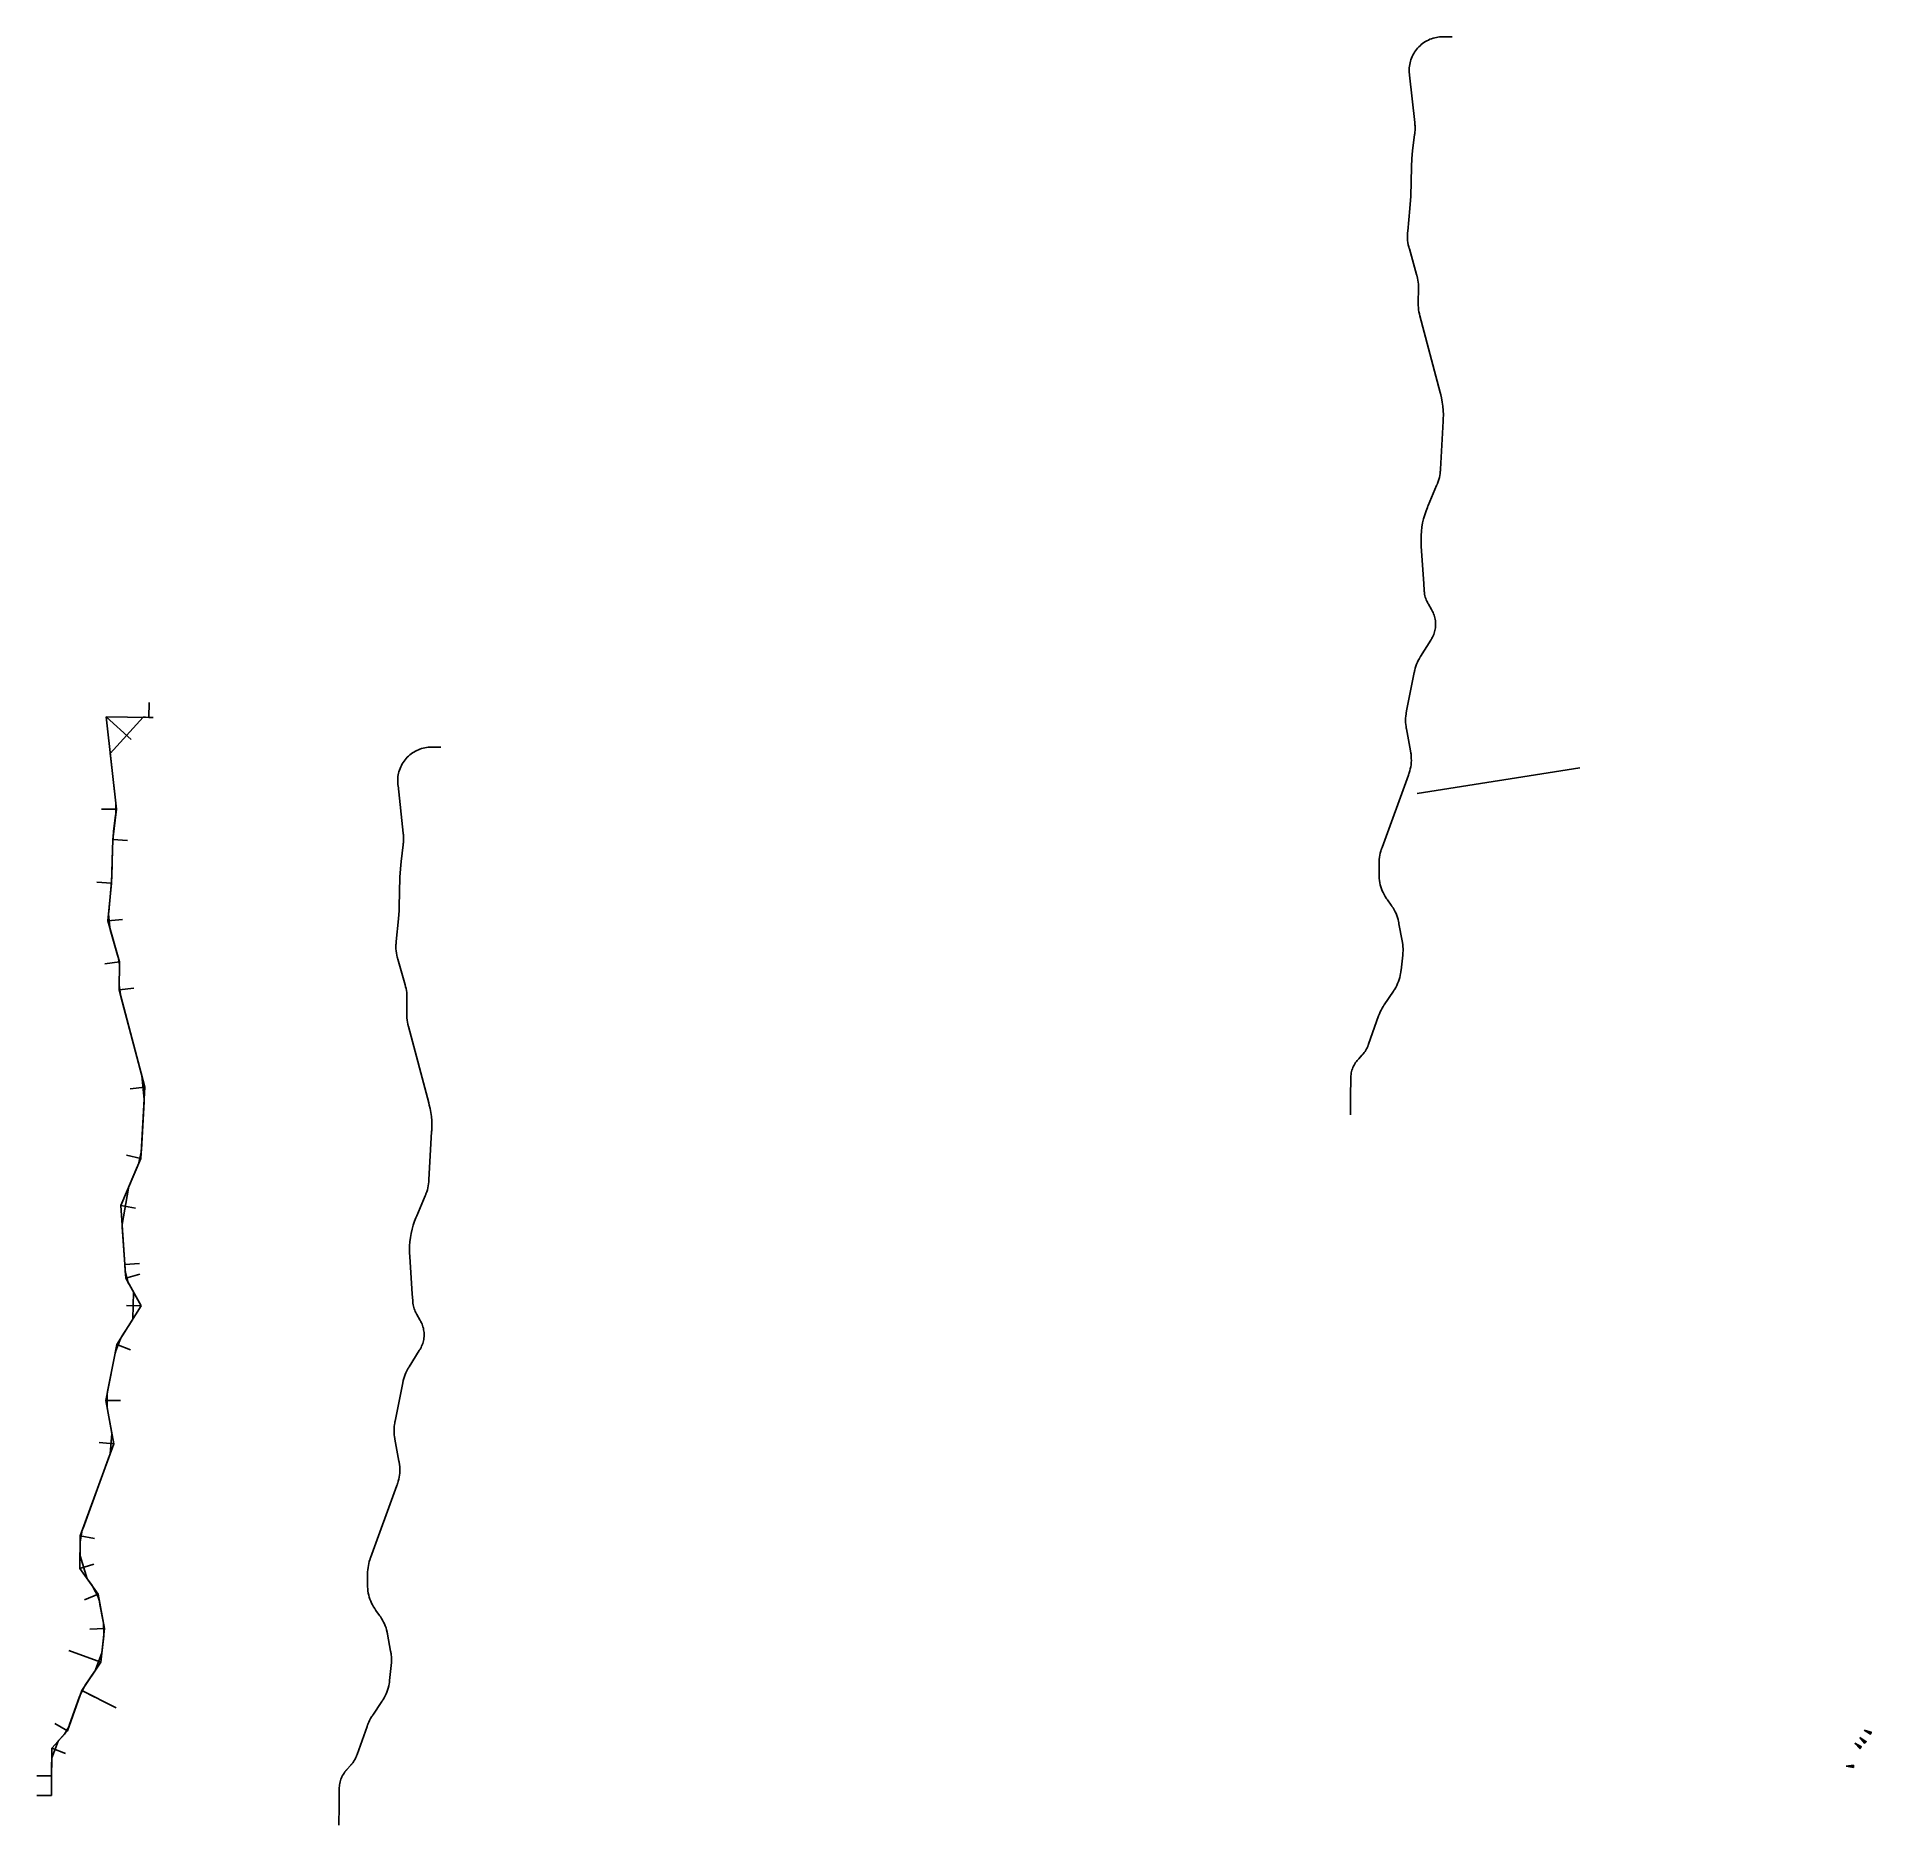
# Model space of a CAD drawing. Extents: x -94 to 1718882, y -67 to 443780.
# Drawn here: x 1594230 to 1718882, y 322254 to 443780 of the extents above.
import ezdxf

# ---------------------------------------------------------------- set-up
doc = ezdxf.new("R2010")
doc.units = 0
doc.layers.add('Level 1', color=7, linetype='Continuous')

msp = doc.modelspace()

# ---------------------------------------------------------------- linework, layer by layer
at = {"layer": 'Level 1'}
for p, q in [((1689440, 443755), (1689554, 443769)), ((1689554, 443769), (1689668, 443777)), ((1689668, 443777), (1689732, 443779)), ((1689732, 443779), (1689733, 443779)), ((1689733, 443779), (1689738, 443779)), ((1689738, 443779), (1689743, 443780)), ((1689743, 443780), (1689748, 443780)), ((1689748, 443780), (1689753, 443780)), ((1689753, 443780), (1689759, 443780)), ((1689759, 443780), (1689764, 443780)), ((1689764, 443780), (1689770, 443780)), ((1689770, 443780), (1689777, 443780)), ((1689777, 443780), (1689784, 443780)), ((1689784, 443780), (1689791, 443780)), ((1689791, 443780), (1689799, 443780)), ((1689799, 443780), (1689807, 443780)), ((1689807, 443780), (1689817, 443780)), ((1689817, 443780), (1689829, 443780)), ((1689829, 443780), (1689845, 443779)), ((1689845, 443779), (1689882, 443779)), ((1689882, 443779), (1690115, 443776)), ((1690115, 443776), (1690405, 443772)), ((1687687, 442430), (1687737, 442533)), ((1687737, 442533), (1687792, 442634)), ((1687792, 442634), (1687851, 442732)), ((1687851, 442732), (1687916, 442826)), ((1687916, 442826), (1687985, 442918)), ((1687985, 442918), (1688059, 443005)), ((1688059, 443005), (1688137, 443089)), ((1688137, 443089), (1688219, 443169)), ((1688219, 443169), (1688305, 443245)), ((1688305, 443245), (1688395, 443316)), ((1688395, 443316), (1688488, 443383)), ((1688488, 443383), (1688584, 443445)), ((1688584, 443445), (1688683, 443502)), ((1688683, 443502), (1688785, 443554)), ((1688785, 443554), (1688890, 443601)), ((1688890, 443601), (1688997, 443643)), ((1688997, 443643), (1689105, 443679)), ((1689105, 443679), (1689216, 443710)), ((1689216, 443710), (1689328, 443735)), ((1689328, 443735), (1689440, 443755)), ((1687485, 441542), (1687491, 441656)), ((1687485, 441427), (1687485, 441542)), ((1687491, 441313), (1687485, 441427)), ((1687491, 441656), (1687502, 441771)), ((1687491, 441313), (1687491, 441313)), ((1687491, 441311), (1687491, 441313)), ((1687492, 441307), (1687491, 441311)), ((1687492, 441302), (1687492, 441307)), ((1687493, 441297), (1687492, 441302)), ((1687493, 441292), (1687493, 441297)), ((1687494, 441286), (1687493, 441292)), ((1687494, 441280), (1687494, 441286)), ((1687495, 441274), (1687494, 441280)), ((1687495, 441268), (1687495, 441274)), ((1687496, 441261), (1687495, 441268)), ((1687502, 441771), (1687519, 441884)), ((1687519, 441884), (1687542, 441996)), ((1687542, 441996), (1687570, 442107)), ((1687570, 442107), (1687604, 442217)), ((1687604, 442217), (1687643, 442324)), ((1687643, 442324), (1687687, 442430)), ((1687497, 441254), (1687496, 441261)), ((1687497, 441246), (1687497, 441254)), ((1687498, 441238), (1687497, 441246)), ((1687499, 441228), (1687498, 441238)), ((1687500, 441216), (1687499, 441228)), ((1687502, 441201), (1687500, 441216)), ((1687506, 441164), (1687502, 441201)), ((1687859, 437940), (1687506, 441164)), ((1687864, 437899), (1687859, 437940)), ((1687865, 437882), (1687864, 437899)), ((1687867, 437869), (1687865, 437882)), ((1687868, 437858), (1687867, 437869)), ((1687869, 437848), (1687868, 437858)), ((1687870, 437839), (1687869, 437848)), ((1687871, 437831), (1687870, 437839)), ((1687871, 437823), (1687871, 437831)), ((1687872, 437816), (1687871, 437823)), ((1687873, 437810), (1687872, 437816)), ((1687873, 437803), (1687873, 437810)), ((1687874, 437797), (1687873, 437803)), ((1687874, 437791), (1687874, 437797)), ((1687880, 437712), (1687874, 437791)), ((1687874, 437791), (1687874, 437791)), ((1687874, 437791), (1687874, 437791)), ((1687884, 437569), (1687880, 437712)), ((1687881, 437425), (1687884, 437569)), ((1687719, 436016), (1687854, 437134)), ((1687854, 437134), (1687859, 437175)), ((1687859, 437175), (1687861, 437192)), ((1687861, 437192), (1687863, 437205)), ((1687863, 437205), (1687864, 437216)), ((1687864, 437216), (1687865, 437226)), ((1687865, 437226), (1687866, 437234)), ((1687866, 437234), (1687867, 437242)), ((1687867, 437242), (1687868, 437250)), ((1687868, 437250), (1687869, 437257)), ((1687869, 437264), (1687870, 437270)), ((1687869, 437257), (1687869, 437264)), ((1687870, 437270), (1687871, 437276)), ((1687871, 437283), (1687881, 437425)), ((1687871, 437282), (1687871, 437283)), ((1687871, 437276), (1687871, 437282)), ((1687639, 434936), (1687668, 435508)), ((1687668, 435508), (1687719, 436016)), ((1687586, 432918), (1687639, 434936)), ((1687536, 432110), (1687577, 432681)), ((1687577, 432681), (1687586, 432918)), ((1687386, 430567), (1687536, 432110)), ((1687365, 430214), (1687369, 430358)), ((1687369, 430071), (1687365, 430214)), ((1687369, 430358), (1687373, 430417)), ((1687380, 429928), (1687369, 430071)), ((1687373, 430430), (1687374, 430436)), ((1687373, 430424), (1687373, 430430)), ((1687373, 430418), (1687373, 430424)), ((1687373, 430417), (1687373, 430418)), ((1687374, 430436), (1687375, 430443)), ((1687375, 430450), (1687376, 430457)), ((1687375, 430443), (1687375, 430450)), ((1687376, 430466), (1687377, 430474)), ((1687376, 430457), (1687376, 430466)), ((1687377, 430474), (1687378, 430484)), ((1687378, 430484), (1687379, 430495)), ((1687379, 430495), (1687380, 430508)), ((1687380, 430508), (1687382, 430525)), ((1687382, 430525), (1687386, 430567)), ((1687398, 429786), (1687380, 429928)), ((1687423, 429645), (1687398, 429786)), ((1687454, 429506), (1687423, 429645)), ((1687454, 429506), (1687454, 429506)), ((1687455, 429505), (1687454, 429506)), ((1687456, 429500), (1687455, 429505)), ((1687458, 429494), (1687456, 429500)), ((1687459, 429487), (1687458, 429494)), ((1687461, 429481), (1687459, 429487)), ((1687463, 429474), (1687461, 429481)), ((1687465, 429467), (1687463, 429474)), ((1687467, 429459), (1687465, 429467)), ((1687469, 429450), (1687467, 429459)), ((1687472, 429441), (1687469, 429450)), ((1687475, 429430), (1687472, 429441)), ((1687478, 429417), (1687475, 429430)), ((1687483, 429401), (1687478, 429417)), ((1687494, 429361), (1687483, 429401)), ((1687985, 427630), (1687494, 429361)), ((1687996, 427590), (1687985, 427630)), ((1688001, 427574), (1687996, 427590)), ((1688004, 427561), (1688001, 427574)), ((1688007, 427550), (1688004, 427561)), ((1688010, 427541), (1688007, 427550)), ((1688012, 427532), (1688010, 427541)), ((1688014, 427525), (1688012, 427532)), ((1688016, 427517), (1688014, 427525)), ((1688018, 427510), (1688016, 427517)), ((1688020, 427504), (1688018, 427510)), ((1688021, 427498), (1688020, 427504)), ((1688023, 427492), (1688021, 427498)), ((1688024, 427486), (1688023, 427492)), ((1688049, 427380), (1688024, 427486)), ((1688024, 427486), (1688024, 427486)), ((1688024, 427486), (1688024, 427486)), ((1688076, 427240), (1688049, 427380)), ((1688095, 427098), (1688076, 427240)), ((1688108, 426955), (1688095, 427098)), ((1688099, 425727), (1688112, 426662)), ((1688113, 426812), (1688108, 426955)), ((1688112, 426662), (1688113, 426703)), ((1688113, 426811), (1688113, 426812)), ((1688113, 426805), (1688113, 426811)), ((1688113, 426799), (1688113, 426805)), ((1688113, 426793), (1688113, 426799)), ((1688113, 426786), (1688113, 426793)), ((1688113, 426779), (1688113, 426786)), ((1688113, 426772), (1688113, 426779)), ((1688113, 426763), (1688113, 426772)), ((1688113, 426755), (1688113, 426763)), ((1688113, 426745), (1688113, 426755)), ((1688113, 426734), (1688113, 426745)), ((1688113, 426720), (1688113, 426734)), ((1688113, 426703), (1688113, 426720)), ((1688098, 425644), (1688099, 425655)), ((1688098, 425634), (1688098, 425644)), ((1688098, 425625), (1688098, 425634)), ((1688098, 425617), (1688098, 425625)), ((1688098, 425609), (1688098, 425617)), ((1688098, 425602), (1688098, 425609)), ((1688098, 425595), (1688098, 425602)), ((1688098, 425589), (1688098, 425595)), ((1688099, 425583), (1688098, 425589)), ((1688099, 425685), (1688099, 425727)), ((1688099, 425668), (1688099, 425685)), ((1688099, 425655), (1688099, 425668)), ((1688099, 425577), (1688099, 425583)), ((1688100, 425517), (1688099, 425577)), ((1688099, 425577), (1688099, 425577)), ((1688108, 425374), (1688100, 425517)), ((1688124, 425231), (1688108, 425374)), ((1688146, 425090), (1688124, 425231)), ((1688176, 424950), (1688146, 425090)), ((1688176, 424950), (1688176, 424950)), ((1688176, 424949), (1688176, 424950)), ((1688177, 424944), (1688176, 424949)), ((1688179, 424938), (1688177, 424944)), ((1688180, 424932), (1688179, 424938)), ((1688182, 424925), (1688180, 424932)), ((1688184, 424918), (1688182, 424925)), ((1688185, 424911), (1688184, 424918)), ((1688187, 424903), (1688185, 424911)), ((1688190, 424894), (1688187, 424903)), ((1688192, 424885), (1688190, 424894)), ((1688195, 424874), (1688192, 424885)), ((1688198, 424861), (1688195, 424874)), ((1688202, 424845), (1688198, 424861)), ((1688213, 424805), (1688202, 424845)), ((1689594, 419598), (1688213, 424805)), ((1689609, 419541), (1689594, 419598)), ((1689615, 419518), (1689609, 419541)), ((1689620, 419500), (1689615, 419518)), ((1689624, 419484), (1689620, 419500)), ((1689627, 419471), (1689624, 419484)), ((1689630, 419459), (1689627, 419471)), ((1689632, 419453), (1689630, 419459)), ((1689682, 419235), (1689632, 419453)), ((1689632, 419453), (1689632, 419453)), ((1689734, 418953), (1689682, 419235)), ((1689772, 418669), (1689734, 418953)), ((1689608, 414386), (1689791, 417661)), ((1689795, 418384), (1689772, 418669)), ((1689791, 417661), (1689795, 417720)), ((1689804, 418097), (1689795, 418384)), ((1689795, 417720), (1689796, 417744)), ((1689796, 417744), (1689797, 417762)), ((1689797, 417762), (1689798, 417778)), ((1689798, 417792), (1689799, 417804)), ((1689798, 417778), (1689798, 417792)), ((1689799, 417811), (1689804, 418097)), ((1689799, 417804), (1689799, 417811)), ((1689534, 413827), (1689563, 413968)), ((1689563, 413968), (1689585, 414109)), ((1689585, 414109), (1689598, 414237)), ((1689598, 414237), (1689599, 414243)), ((1689598, 414237), (1689598, 414237)), ((1689598, 414237), (1689598, 414237)), ((1689599, 414249), (1689600, 414256)), ((1689599, 414243), (1689599, 414249)), ((1689600, 414262), (1689601, 414269)), ((1689600, 414256), (1689600, 414262)), ((1689601, 414277), (1689602, 414285)), ((1689601, 414269), (1689601, 414277)), ((1689602, 414294), (1689603, 414304)), ((1689602, 414285), (1689602, 414294)), ((1689603, 414304), (1689604, 414315)), ((1689604, 414315), (1689605, 414328)), ((1689605, 414328), (1689606, 414345)), ((1689606, 414345), (1689608, 414386)), ((1688776, 411936), (1689349, 413279)), ((1689349, 413279), (1689365, 413317)), ((1689365, 413317), (1689372, 413333)), ((1689372, 413333), (1689377, 413345)), ((1689377, 413345), (1689381, 413355)), ((1689381, 413355), (1689385, 413364)), ((1689385, 413364), (1689389, 413373)), ((1689389, 413373), (1689392, 413380)), ((1689392, 413380), (1689395, 413387)), ((1689395, 413387), (1689397, 413394)), ((1689397, 413394), (1689400, 413400)), ((1689400, 413400), (1689402, 413406)), ((1689402, 413406), (1689404, 413412)), ((1689404, 413412), (1689407, 413417)), ((1689407, 413417), (1689456, 413552)), ((1689407, 413417), (1689407, 413417)), ((1689456, 413552), (1689499, 413689)), ((1689499, 413689), (1689534, 413827)), ((1688538, 411295), (1688629, 411567)), ((1688629, 411567), (1688718, 411798)), ((1688718, 411798), (1688721, 411804)), ((1688721, 411804), (1688725, 411815)), ((1688725, 411815), (1688731, 411828)), ((1688731, 411828), (1688737, 411843)), ((1688737, 411843), (1688744, 411860)), ((1688744, 411860), (1688754, 411882)), ((1688754, 411882), (1688776, 411936)), ((1688294, 409888), (1688315, 410173)), ((1688315, 410173), (1688350, 410458)), ((1688350, 410458), (1688399, 410740)), ((1688399, 410740), (1688462, 411019)), ((1688462, 411019), (1688538, 411295)), ((1688288, 409601), (1688294, 409888)), ((1688296, 409315), (1688288, 409601)), ((1688296, 409315), (1688296, 409315)), ((1688296, 409308), (1688296, 409315)), ((1688297, 409296), (1688296, 409308)), ((1688298, 409282), (1688297, 409296)), ((1688299, 409267), (1688298, 409282)), ((1688300, 409248), (1688299, 409267)), ((1688302, 409224), (1688300, 409248)), ((1688305, 409165), (1688302, 409224)), ((1688476, 406598), (1688305, 409165)), ((1688504, 406175), (1688476, 406598)), ((1688506, 406141), (1688504, 406175)), ((1688507, 406127), (1688506, 406141)), ((1688508, 406116), (1688507, 406127)), ((1688509, 406107), (1688508, 406116)), ((1688509, 406099), (1688509, 406107)), ((1688510, 406092), (1688509, 406099)), ((1688510, 406085), (1688510, 406092)), ((1688511, 406079), (1688510, 406085)), ((1688511, 406073), (1688511, 406079)), ((1688512, 406068), (1688511, 406073)), ((1688512, 406063), (1688512, 406068)), ((1688513, 406058), (1688512, 406063)), ((1688513, 406053), (1688513, 406058)), ((1688514, 406048), (1688513, 406053)), ((1688514, 406044), (1688514, 406048)), ((1688514, 406040), (1688514, 406044)), ((1688515, 406036), (1688514, 406040)), ((1688515, 406032), (1688515, 406036)), ((1688516, 406028), (1688515, 406032)), ((1688516, 406025), (1688516, 406028)), ((1688520, 405988), (1688516, 406025)), ((1688534, 405893), (1688520, 405988)), ((1688553, 405800), (1688534, 405893)), ((1688577, 405707), (1688553, 405800)), ((1688605, 405616), (1688577, 405707)), ((1688638, 405526), (1688605, 405616)), ((1688675, 405438), (1688638, 405526)), ((1688717, 405353), (1688675, 405438)), ((1688717, 405353), (1688717, 405353)), ((1688718, 405350), (1688717, 405353)), ((1688720, 405347), (1688718, 405350)), ((1688722, 405343), (1688720, 405347)), ((1688724, 405340), (1688722, 405343)), ((1688726, 405336), (1688724, 405340)), ((1688728, 405332), (1688726, 405336)), ((1688730, 405328), (1688728, 405332)), ((1688732, 405324), (1688730, 405328)), ((1688734, 405319), (1688732, 405324)), ((1688737, 405315), (1688734, 405319)), ((1688740, 405310), (1688737, 405315)), ((1688742, 405305), (1688740, 405310)), ((1688745, 405299), (1688742, 405305)), ((1688749, 405293), (1688745, 405299)), ((1688752, 405287), (1688749, 405293)), ((1688756, 405280), (1688752, 405287)), ((1688760, 405272), (1688756, 405280)), ((1688766, 405263), (1688760, 405272)), ((1688772, 405250), (1688766, 405263)), ((1688789, 405221), (1688772, 405250)), ((1688994, 404858), (1688789, 405221)), ((1689011, 404828), (1688994, 404858)), ((1689018, 404816), (1689011, 404828)), ((1689023, 404807), (1689018, 404816)), ((1689028, 404799), (1689023, 404807)), ((1689031, 404792), (1689028, 404799)), ((1689035, 404785), (1689031, 404792)), ((1689038, 404780), (1689035, 404785)), ((1689041, 404774), (1689038, 404780)), ((1689044, 404769), (1689041, 404774)), ((1689046, 404764), (1689044, 404769)), ((1689049, 404760), (1689046, 404764)), ((1689051, 404755), (1689049, 404760)), ((1689054, 404751), (1689051, 404755)), ((1689056, 404747), (1689054, 404751)), ((1689058, 404743), (1689056, 404747)), ((1689060, 404739), (1689058, 404743)), ((1689062, 404735), (1689060, 404739)), ((1689064, 404732), (1689062, 404735)), ((1689065, 404728), (1689064, 404732)), ((1689067, 404726), (1689065, 404728)), ((1689103, 404651), (1689067, 404726)), ((1689067, 404726), (1689067, 404726)), ((1689141, 404563), (1689103, 404651)), ((1689174, 404473), (1689141, 404563)), ((1689203, 404382), (1689174, 404473)), ((1689227, 404290), (1689203, 404382)), ((1689247, 404196), (1689227, 404290)), ((1689262, 404102), (1689247, 404196)), ((1689272, 404007), (1689262, 404102)), ((1689277, 403912), (1689272, 404007)), ((1689278, 403816), (1689277, 403912)), ((1688262, 401676), (1688949, 402777)), ((1688949, 402777), (1688967, 402806)), ((1688967, 402806), (1688975, 402818)), ((1688975, 402818), (1688980, 402827)), ((1688980, 402827), (1688985, 402835)), ((1688985, 402835), (1688989, 402841)), ((1688989, 402841), (1688993, 402848)), ((1688993, 402848), (1688996, 402853)), ((1688996, 402853), (1688999, 402859)), ((1688999, 402859), (1689002, 402863)), ((1689002, 402863), (1689005, 402868)), ((1689005, 402868), (1689008, 402873)), ((1689008, 402873), (1689011, 402877)), ((1689011, 402877), (1689013, 402881)), ((1689013, 402881), (1689015, 402885)), ((1689015, 402885), (1689018, 402889)), ((1689018, 402889), (1689020, 402893)), ((1689020, 402893), (1689022, 402896)), ((1689022, 402896), (1689024, 402900)), ((1689024, 402900), (1689026, 402903)), ((1689026, 402903), (1689027, 402905)), ((1689027, 402905), (1689072, 402989)), ((1689072, 402989), (1689113, 403076)), ((1689113, 403076), (1689150, 403164)), ((1689150, 403164), (1689182, 403254)), ((1689182, 403254), (1689210, 403345)), ((1689210, 403345), (1689233, 403438)), ((1689233, 403438), (1689251, 403531)), ((1689251, 403531), (1689265, 403626)), ((1689265, 403626), (1689274, 403721)), ((1689274, 403721), (1689278, 403816)), ((1688042, 401275), (1688104, 401404)), ((1688104, 401404), (1688173, 401529)), ((1688173, 401529), (1688184, 401548)), ((1688184, 401549), (1688187, 401554)), ((1688184, 401548), (1688184, 401549)), ((1688187, 401554), (1688190, 401559)), ((1688190, 401559), (1688194, 401565)), ((1688194, 401565), (1688197, 401570)), ((1688197, 401570), (1688201, 401577)), ((1688201, 401577), (1688205, 401583)), ((1688205, 401583), (1688209, 401590)), ((1688209, 401590), (1688213, 401598)), ((1688213, 401598), (1688218, 401606)), ((1688218, 401606), (1688224, 401615)), ((1688224, 401615), (1688231, 401627)), ((1688231, 401627), (1688240, 401641)), ((1688240, 401641), (1688262, 401676)), ((1687307, 397983), (1687829, 400586)), ((1687829, 400586), (1687837, 400626)), ((1687837, 400626), (1687841, 400643)), ((1687841, 400643), (1687843, 400656)), ((1687843, 400656), (1687846, 400667)), ((1687846, 400667), (1687848, 400676)), ((1687848, 400676), (1687849, 400685)), ((1687849, 400685), (1687851, 400693)), ((1687851, 400693), (1687853, 400700)), ((1687853, 400700), (1687854, 400707)), ((1687854, 400707), (1687856, 400714)), ((1687856, 400714), (1687857, 400720)), ((1687857, 400720), (1687858, 400726)), ((1687858, 400726), (1687860, 400732)), ((1687860, 400732), (1687895, 400871)), ((1687860, 400732), (1687860, 400732)), ((1687860, 400732), (1687860, 400732)), ((1687895, 400871), (1687937, 401008)), ((1687937, 401008), (1687986, 401143)), ((1687986, 401143), (1688042, 401275)), ((1601867, 398532), (1601854, 397532)), ((1687250, 397619), (1687267, 397761)), ((1687267, 397761), (1687279, 397835)), ((1687279, 397836), (1687280, 397842)), ((1687279, 397835), (1687279, 397836)), ((1687280, 397842), (1687281, 397848)), ((1687281, 397848), (1687282, 397854)), ((1687282, 397854), (1687283, 397861)), ((1687283, 397861), (1687284, 397868)), ((1687284, 397868), (1687286, 397875)), ((1687286, 397875), (1687287, 397883)), ((1687287, 397883), (1687289, 397892)), ((1687289, 397892), (1687291, 397901)), ((1687291, 397901), (1687293, 397912)), ((1687293, 397912), (1687295, 397925)), ((1687295, 397925), (1687299, 397942)), ((1687299, 397942), (1687307, 397983)), ((1599643, 391292), (1598955, 397570)), ((1598955, 397570), (1601854, 397532)), ((1599695, 396897), (1598955, 397570)), ((1598955, 397570), (1600660, 396021)), ((1599231, 395069), (1601471, 397535)), ((1601471, 397535), (1601471, 397535)), ((1601471, 397535), (1601473, 397535)), ((1601473, 397535), (1601477, 397535)), ((1601477, 397535), (1601482, 397535)), ((1601482, 397535), (1601487, 397535)), ((1601487, 397535), (1601493, 397535)), ((1601493, 397535), (1601498, 397536)), ((1601498, 397536), (1601504, 397536)), ((1601504, 397536), (1601510, 397536)), ((1601510, 397536), (1601516, 397536)), ((1601516, 397536), (1601523, 397536)), ((1601523, 397536), (1601530, 397536)), ((1601530, 397536), (1601538, 397536)), ((1601538, 397536), (1601547, 397536)), ((1601547, 397536), (1601557, 397536)), ((1601557, 397536), (1601569, 397535)), ((1601569, 397535), (1601584, 397535)), ((1601584, 397535), (1601621, 397535)), ((1601621, 397535), (1601854, 397532)), ((1601854, 397532), (1602145, 397528)), ((1601854, 397532), (1601854, 397532)), ((1687237, 397333), (1687239, 397476)), ((1687241, 397189), (1687237, 397333)), ((1687239, 397476), (1687250, 397619)), ((1687252, 397047), (1687241, 397189)), ((1687271, 396905), (1687252, 397047)), ((1687271, 396904), (1687271, 396905)), ((1687271, 396905), (1687271, 396905)), ((1687272, 396898), (1687271, 396904)), ((1687273, 396892), (1687272, 396898)), ((1687274, 396886), (1687273, 396892)), ((1687275, 396879), (1687274, 396886)), ((1687276, 396872), (1687275, 396879)), ((1687277, 396865), (1687276, 396872)), ((1687278, 396857), (1687277, 396865)), ((1687280, 396848), (1687278, 396857)), ((1687282, 396838), (1687280, 396848)), ((1687284, 396828), (1687282, 396838)), ((1687286, 396815), (1687284, 396828)), ((1687289, 396798), (1687286, 396815)), ((1687296, 396757), (1687289, 396798)), ((1687571, 395255), (1687296, 396757)), ((1619762, 395117), (1619858, 395179)), ((1619858, 395179), (1619958, 395236)), ((1619958, 395236), (1620060, 395288)), ((1620060, 395288), (1620164, 395335)), ((1620164, 395335), (1620271, 395377)), ((1620271, 395377), (1620380, 395413)), ((1620380, 395413), (1620490, 395444)), ((1620490, 395444), (1620602, 395469)), ((1620602, 395469), (1620715, 395489)), ((1620715, 395489), (1620828, 395503)), ((1620828, 395503), (1620943, 395511)), ((1620943, 395511), (1621006, 395513)), ((1621006, 395513), (1621008, 395513)), ((1621008, 395513), (1621012, 395513)), ((1621012, 395513), (1621017, 395513)), ((1621017, 395513), (1621022, 395513)), ((1621022, 395513), (1621027, 395513)), ((1621027, 395513), (1621033, 395513)), ((1621033, 395513), (1621039, 395513)), ((1621039, 395513), (1621045, 395514)), ((1621045, 395514), (1621051, 395514)), ((1621051, 395514), (1621058, 395514)), ((1621058, 395514), (1621065, 395514)), ((1621065, 395514), (1621073, 395514)), ((1621073, 395514), (1621082, 395513)), ((1621082, 395513), (1621092, 395513)), ((1621092, 395513), (1621103, 395513)), ((1621103, 395513), (1621119, 395513)), ((1621119, 395513), (1621156, 395513)), ((1621156, 395513), (1621389, 395510)), ((1621389, 395510), (1621679, 395506)), ((1687578, 395214), (1687571, 395255)), ((1687581, 395197), (1687578, 395214)), ((1687583, 395184), (1687581, 395197)), ((1687585, 395173), (1687583, 395184)), ((1687587, 395164), (1687585, 395173)), ((1687589, 395155), (1687587, 395164)), ((1687590, 395147), (1687589, 395155)), ((1687591, 395139), (1687590, 395147)), ((1599245, 394920), (1599231, 395069)), ((1599231, 395069), (1599231, 395069)), ((1599599, 391696), (1599245, 394920)), ((1618844, 393841), (1618878, 393950)), ((1618878, 393950), (1618917, 394058)), ((1618917, 394058), (1618962, 394164)), ((1618962, 394164), (1619011, 394267)), ((1619011, 394267), (1619066, 394368)), ((1619066, 394368), (1619126, 394465)), ((1619126, 394465), (1619190, 394560)), ((1619190, 394560), (1619260, 394651)), ((1619260, 394651), (1619333, 394739)), ((1619333, 394739), (1619411, 394823)), ((1619411, 394823), (1619493, 394903)), ((1619493, 394903), (1619579, 394979)), ((1619579, 394979), (1619669, 395050)), ((1619669, 395050), (1619762, 395117)), ((1687524, 393894), (1687560, 394033)), ((1687560, 394033), (1687588, 394173)), ((1687588, 394173), (1687609, 394315)), ((1687592, 395132), (1687591, 395139)), ((1687593, 395126), (1687592, 395132)), ((1687594, 395119), (1687593, 395126)), ((1687595, 395113), (1687594, 395119)), ((1687596, 395108), (1687595, 395113)), ((1687596, 395107), (1687596, 395108)), ((1687607, 395029), (1687596, 395107)), ((1687596, 395107), (1687596, 395107)), ((1687622, 394887), (1687607, 395029)), ((1687609, 394315), (1687623, 394457)), ((1687629, 394744), (1687622, 394887)), ((1687623, 394457), (1687630, 394600)), ((1687630, 394600), (1687629, 394744)), ((1688028, 392359), (1699073, 394093)), ((1618760, 393276), (1618765, 393390)), ((1618760, 393161), (1618760, 393276)), ((1618766, 393047), (1618760, 393161)), ((1618765, 393390), (1618776, 393504)), ((1618766, 393047), (1618766, 393047)), ((1618766, 393045), (1618766, 393047)), ((1618766, 393040), (1618766, 393045)), ((1618766, 393036), (1618766, 393040)), ((1618767, 393031), (1618766, 393036)), ((1618767, 393025), (1618767, 393031)), ((1618768, 393020), (1618767, 393025)), ((1618768, 393014), (1618768, 393020)), ((1618769, 393008), (1618768, 393014)), ((1618769, 393002), (1618769, 393008)), ((1618770, 392995), (1618769, 393002)), ((1618771, 392988), (1618770, 392995)), ((1618772, 392980), (1618771, 392988)), ((1618772, 392971), (1618772, 392980)), ((1618773, 392961), (1618772, 392971)), ((1618775, 392950), (1618773, 392961)), ((1618776, 392934), (1618775, 392950)), ((1618776, 393504), (1618793, 393618)), ((1618780, 392897), (1618776, 392934)), ((1619133, 389674), (1618780, 392897)), ((1618793, 393618), (1618816, 393730)), ((1618816, 393730), (1618844, 393841)), ((1685639, 388691), (1687432, 393616)), ((1687432, 393616), (1687446, 393654)), ((1687446, 393654), (1687452, 393671)), ((1687452, 393671), (1687457, 393683)), ((1687457, 393683), (1687460, 393694)), ((1687460, 393694), (1687464, 393703)), ((1687464, 393703), (1687467, 393711)), ((1687467, 393711), (1687469, 393719)), ((1687469, 393719), (1687472, 393726)), ((1687472, 393726), (1687474, 393733)), ((1687474, 393733), (1687476, 393739)), ((1687476, 393739), (1687478, 393745)), ((1687478, 393745), (1687480, 393751)), ((1687480, 393751), (1687482, 393756)), ((1687482, 393757), (1687524, 393894)), ((1687482, 393756), (1687482, 393757)), ((1599614, 391547), (1599599, 391696)), ((1599611, 391038), (1599614, 391547)), ((1599614, 391547), (1599614, 391547)), ((1599614, 391547), (1599614, 391547)), ((1598643, 391298), (1599643, 391292)), ((1599393, 389234), (1599643, 391292)), ((1599458, 389772), (1599594, 390889)), ((1599594, 390889), (1599599, 390931)), ((1599599, 390931), (1599601, 390948)), ((1599601, 390948), (1599602, 390961)), ((1599602, 390961), (1599604, 390972)), ((1599604, 390972), (1599605, 390981)), ((1599605, 390981), (1599606, 390990)), ((1599606, 390990), (1599607, 390998)), ((1599607, 391006), (1599608, 391013)), ((1599607, 390998), (1599607, 391006)), ((1599608, 391013), (1599609, 391020)), ((1599609, 391026), (1599610, 391032)), ((1599609, 391020), (1599609, 391026)), ((1599610, 391032), (1599611, 391038)), ((1599611, 391038), (1599611, 391038)), ((1599315, 386269), (1599393, 389234)), ((1599378, 388692), (1599458, 389772)), ((1600390, 389160), (1599393, 389234)), ((1599458, 389772), (1599458, 389772)), ((1619138, 389633), (1619133, 389674)), ((1619134, 388908), (1619136, 388925)), ((1619136, 388925), (1619137, 388939)), ((1619137, 388939), (1619138, 388950)), ((1619140, 389615), (1619138, 389633)), ((1619138, 388950), (1619140, 388959)), ((1619141, 389602), (1619140, 389615)), ((1619140, 388959), (1619141, 388968)), ((1619142, 389591), (1619141, 389602)), ((1619141, 388976), (1619142, 388984)), ((1619141, 388968), (1619141, 388976)), ((1619143, 389582), (1619142, 389591)), ((1619142, 388984), (1619143, 388991)), ((1619144, 389573), (1619143, 389582)), ((1619143, 388991), (1619144, 388998)), ((1619145, 389565), (1619144, 389573)), ((1619144, 389004), (1619145, 389010)), ((1619144, 388998), (1619144, 389004)), ((1619146, 389557), (1619145, 389565)), ((1619145, 389016), (1619155, 389159)), ((1619145, 389010), (1619145, 389016)), ((1619145, 389016), (1619145, 389016)), ((1619146, 389550), (1619146, 389557)), ((1619147, 389543), (1619146, 389550)), ((1619147, 389537), (1619147, 389543)), ((1619148, 389531), (1619147, 389537)), ((1619148, 389525), (1619148, 389531)), ((1619154, 389446), (1619148, 389525)), ((1619148, 389525), (1619148, 389525)), ((1619148, 389525), (1619148, 389525)), ((1619158, 389302), (1619154, 389446)), ((1619155, 389159), (1619158, 389302)), ((1599325, 386674), (1599378, 388692)), ((1618943, 387242), (1618993, 387750)), ((1618993, 387750), (1619129, 388867)), ((1619129, 388867), (1619134, 388908)), ((1685441, 387685), (1685442, 387694)), ((1685441, 387676), (1685441, 387685)), ((1685441, 387665), (1685441, 387676)), ((1685442, 387724), (1685443, 387730)), ((1685442, 387717), (1685442, 387724)), ((1685442, 387710), (1685442, 387717)), ((1685442, 387702), (1685442, 387710)), ((1685442, 387694), (1685442, 387702)), ((1685443, 387743), (1685452, 387886)), ((1685443, 387742), (1685443, 387743)), ((1685443, 387743), (1685443, 387743)), ((1685443, 387736), (1685443, 387742)), ((1685443, 387730), (1685443, 387736)), ((1685452, 387886), (1685467, 388028)), ((1685467, 388028), (1685490, 388169)), ((1685490, 388169), (1685520, 388309)), ((1685520, 388309), (1685557, 388448)), ((1685557, 388448), (1685589, 388550)), ((1685589, 388551), (1685591, 388556)), ((1685589, 388550), (1685589, 388551)), ((1685591, 388556), (1685593, 388562)), ((1685593, 388562), (1685595, 388568)), ((1685595, 388568), (1685598, 388574)), ((1685598, 388574), (1685600, 388581)), ((1685600, 388581), (1685602, 388588)), ((1685602, 388588), (1685605, 388596)), ((1685605, 388596), (1685608, 388604)), ((1685608, 388604), (1685611, 388613)), ((1685611, 388613), (1685615, 388624)), ((1685615, 388624), (1685619, 388636)), ((1685619, 388636), (1685625, 388652)), ((1685625, 388652), (1685639, 388691)), ((1599275, 385866), (1599325, 386674)), ((1599325, 386674), (1599325, 386674)), ((1618860, 384652), (1618913, 386670)), ((1618913, 386670), (1618943, 387242)), ((1685434, 386949), (1685440, 387593)), ((1685434, 386908), (1685434, 386949)), ((1685434, 386891), (1685434, 386908)), ((1685434, 386878), (1685434, 386891)), ((1685434, 386866), (1685434, 386878)), ((1685434, 386857), (1685434, 386866)), ((1685434, 386848), (1685434, 386857)), ((1685434, 386840), (1685434, 386848)), ((1685434, 386832), (1685434, 386840)), ((1685434, 386825), (1685434, 386832)), ((1685434, 386818), (1685434, 386825)), ((1685434, 386812), (1685434, 386818)), ((1685434, 386806), (1685434, 386812)), ((1685434, 386800), (1685434, 386806)), ((1685434, 386799), (1685434, 386800)), ((1685436, 386727), (1685434, 386799)), ((1685446, 386584), (1685436, 386727)), ((1685440, 387593), (1685441, 387634)), ((1685441, 387651), (1685441, 387665)), ((1685441, 387634), (1685441, 387651)), ((1685463, 386442), (1685446, 386584)), ((1685486, 386301), (1685463, 386442)), ((1598317, 386331), (1599315, 386269)), ((1599065, 383709), (1599315, 386269)), ((1599125, 384323), (1599275, 385866)), ((1685517, 386161), (1685486, 386301)), ((1685555, 386023), (1685517, 386161)), ((1685600, 385886), (1685555, 386023)), ((1685651, 385753), (1685600, 385886)), ((1685709, 385622), (1685651, 385753)), ((1685774, 385494), (1685709, 385622)), ((1685844, 385369), (1685774, 385494)), ((1685921, 385249), (1685844, 385369)), ((1685922, 385248), (1685921, 385249)), ((1685921, 385249), (1685921, 385249)), ((1685925, 385243), (1685922, 385248)), ((1685928, 385238), (1685925, 385243)), ((1685932, 385233), (1685928, 385238)), ((1685936, 385227), (1685932, 385233)), ((1685940, 385222), (1685936, 385227)), ((1685944, 385215), (1685940, 385222)), ((1685949, 385209), (1685944, 385215)), ((1685954, 385201), (1685949, 385209)), ((1685959, 385193), (1685954, 385201)), ((1685966, 385184), (1685959, 385193)), ((1685973, 385173), (1685966, 385184)), ((1685983, 385159), (1685973, 385173)), ((1599112, 384179), (1599113, 384186)), ((1599112, 384174), (1599112, 384179)), ((1599112, 384173), (1599112, 384174)), ((1599194, 383261), (1599112, 384173)), ((1599112, 384173), (1599112, 384173)), ((1599113, 384192), (1599114, 384199)), ((1599113, 384186), (1599113, 384192)), ((1599114, 384206), (1599115, 384213)), ((1599114, 384199), (1599114, 384206)), ((1599115, 384213), (1599116, 384221)), ((1599116, 384230), (1599117, 384240)), ((1599116, 384221), (1599116, 384230)), ((1599117, 384240), (1599118, 384251)), ((1599118, 384251), (1599120, 384264)), ((1599120, 384264), (1599121, 384281)), ((1599121, 384281), (1599125, 384323)), ((1618810, 383843), (1618851, 384415)), ((1618851, 384415), (1618860, 384652)), ((1686007, 385126), (1685983, 385159)), ((1686251, 384782), (1686007, 385126)), ((1686275, 384748), (1686251, 384782)), ((1686285, 384734), (1686275, 384748)), ((1686293, 384724), (1686285, 384734)), ((1686299, 384715), (1686293, 384724)), ((1686305, 384707), (1686299, 384715)), ((1686310, 384699), (1686305, 384707)), ((1686315, 384693), (1686310, 384699)), ((1686319, 384686), (1686315, 384693)), ((1686323, 384680), (1686319, 384686)), ((1686327, 384675), (1686323, 384680)), ((1686330, 384670), (1686327, 384675)), ((1686334, 384665), (1686330, 384670)), ((1686337, 384660), (1686334, 384665)), ((1686337, 384659), (1686337, 384660)), ((1686389, 384580), (1686337, 384659)), ((1686337, 384659), (1686337, 384659)), ((1686462, 384456), (1686389, 384580)), ((1686529, 384330), (1686462, 384456)), ((1686589, 384200), (1686529, 384330)), ((1686642, 384067), (1686589, 384200)), ((1686689, 383932), (1686642, 384067)), ((1686729, 383794), (1686689, 383932)), ((1600061, 383799), (1599065, 383709)), ((1599859, 380911), (1599065, 383709)), ((1599233, 383117), (1599194, 383261)), ((1599194, 383261), (1599194, 383261)), ((1599724, 381386), (1599233, 383117)), ((1618660, 382300), (1618810, 383843)), ((1686763, 383655), (1686729, 383794)), ((1686763, 383654), (1686763, 383655)), ((1686764, 383648), (1686763, 383654)), ((1686765, 383643), (1686764, 383648)), ((1686767, 383636), (1686765, 383643)), ((1686768, 383630), (1686767, 383636)), ((1686769, 383623), (1686768, 383630)), ((1686771, 383615), (1686769, 383623)), ((1686772, 383607), (1686771, 383615)), ((1686774, 383599), (1686772, 383607)), ((1686776, 383589), (1686774, 383599)), ((1686778, 383578), (1686776, 383589)), ((1686780, 383565), (1686778, 383578)), ((1686784, 383548), (1686780, 383565)), ((1686791, 383507), (1686784, 383548)), ((1687005, 382353), (1686791, 383507)), ((1618640, 381948), (1618643, 382091)), ((1618643, 381805), (1618640, 381948)), ((1618643, 382091), (1618647, 382151)), ((1618654, 381662), (1618643, 381805)), ((1618647, 382157), (1618648, 382163)), ((1618647, 382152), (1618647, 382157)), ((1618647, 382151), (1618647, 382152)), ((1618648, 382170), (1618649, 382177)), ((1618648, 382163), (1618648, 382170)), ((1618649, 382184), (1618650, 382191)), ((1618649, 382177), (1618649, 382184)), ((1618650, 382191), (1618651, 382199)), ((1618651, 382208), (1618652, 382218)), ((1618651, 382199), (1618651, 382208)), ((1618652, 382218), (1618653, 382229)), ((1618653, 382229), (1618654, 382242)), ((1618654, 382242), (1618656, 382259)), ((1618672, 381520), (1618654, 381662)), ((1618656, 382259), (1618660, 382300)), ((1618697, 381379), (1618672, 381520)), ((1687012, 382312), (1687005, 382353)), ((1687015, 382295), (1687012, 382312)), ((1687018, 382282), (1687015, 382295)), ((1687020, 382271), (1687018, 382282)), ((1687021, 382262), (1687020, 382271)), ((1687023, 382253), (1687021, 382262)), ((1687024, 382245), (1687023, 382253)), ((1687025, 382237), (1687024, 382245)), ((1687027, 382230), (1687025, 382237)), ((1687028, 382224), (1687027, 382230)), ((1687029, 382217), (1687028, 382224)), ((1687030, 382211), (1687029, 382217)), ((1687031, 382206), (1687030, 382211)), ((1687031, 382205), (1687031, 382206)), ((1687045, 382100), (1687031, 382205)), ((1687031, 382205), (1687031, 382205)), ((1687059, 381958), (1687045, 382100)), ((1687046, 381420), (1687048, 381437)), ((1687048, 381437), (1687049, 381450)), ((1687049, 381450), (1687050, 381461)), ((1687050, 381461), (1687051, 381471)), ((1687051, 381471), (1687052, 381480)), ((1687052, 381480), (1687053, 381488)), ((1687053, 381488), (1687054, 381496)), ((1687054, 381503), (1687055, 381509)), ((1687054, 381496), (1687054, 381503)), ((1687055, 381516), (1687056, 381522)), ((1687055, 381509), (1687055, 381516)), ((1687056, 381528), (1687064, 381671)), ((1687056, 381522), (1687056, 381528)), ((1687056, 381528), (1687056, 381528)), ((1687065, 381814), (1687059, 381958)), ((1687064, 381671), (1687065, 381814)), ((1598867, 380780), (1599859, 380911)), ((1599764, 381241), (1599724, 381386)), ((1599788, 381136), (1599764, 381241)), ((1599764, 381241), (1599764, 381241)), ((1599764, 381241), (1599764, 381241)), ((1599815, 380995), (1599788, 381136)), ((1599835, 380853), (1599815, 380995)), ((1599832, 379014), (1599859, 380911)), ((1599847, 380711), (1599835, 380853)), ((1599839, 379482), (1599852, 380418)), ((1599853, 380568), (1599847, 380711)), ((1599852, 380459), (1599853, 380476)), ((1599852, 380418), (1599852, 380459)), ((1599853, 380567), (1599853, 380568)), ((1599853, 380568), (1599853, 380568)), ((1599853, 380561), (1599853, 380567)), ((1599853, 380555), (1599853, 380561)), ((1599853, 380549), (1599853, 380555)), ((1599853, 380542), (1599853, 380549)), ((1599853, 380535), (1599853, 380542)), ((1599853, 380527), (1599853, 380535)), ((1599853, 380519), (1599853, 380527)), ((1599853, 380510), (1599853, 380519)), ((1599853, 380501), (1599853, 380510)), ((1599853, 380489), (1599853, 380501)), ((1599853, 380476), (1599853, 380489)), ((1618729, 381239), (1618697, 381379)), ((1618729, 381239), (1618729, 381239)), ((1618730, 381233), (1618729, 381239)), ((1618729, 381239), (1618729, 381239)), ((1618732, 381227), (1618730, 381233)), ((1618733, 381221), (1618732, 381227)), ((1618735, 381215), (1618733, 381221)), ((1618737, 381208), (1618735, 381215)), ((1618739, 381200), (1618737, 381208)), ((1618741, 381193), (1618739, 381200)), ((1618743, 381184), (1618741, 381193)), ((1618746, 381175), (1618743, 381184)), ((1618749, 381164), (1618746, 381175)), ((1618752, 381151), (1618749, 381164)), ((1618757, 381135), (1618752, 381151)), ((1618768, 381095), (1618757, 381135)), ((1619259, 379364), (1618768, 381095)), ((1686903, 380128), (1686916, 380218)), ((1686916, 380218), (1686917, 380224)), ((1686916, 380218), (1686916, 380218)), ((1686916, 380218), (1686916, 380218)), ((1686917, 380224), (1686918, 380230)), ((1686918, 380230), (1686919, 380236)), ((1686919, 380236), (1686920, 380243)), ((1686920, 380250), (1686921, 380258)), ((1686920, 380243), (1686920, 380250)), ((1686921, 380258), (1686922, 380266)), ((1686922, 380266), (1686923, 380275)), ((1686923, 380275), (1686924, 380284)), ((1686924, 380284), (1686926, 380295)), ((1686926, 380295), (1686927, 380308)), ((1686927, 380308), (1686929, 380326)), ((1686929, 380326), (1686934, 380367)), ((1686934, 380367), (1687042, 381379)), ((1687042, 381379), (1687046, 381420)), ((1600825, 379136), (1599832, 379014)), ((1601586, 372401), (1599832, 379014)), ((1599838, 379441), (1599839, 379482)), ((1599838, 379424), (1599838, 379441)), ((1599838, 379411), (1599838, 379424)), ((1599838, 379399), (1599838, 379411)), ((1599838, 379390), (1599838, 379399)), ((1599838, 379381), (1599838, 379390)), ((1599838, 379373), (1599838, 379381)), ((1599838, 379365), (1599838, 379373)), ((1599838, 379358), (1599838, 379365)), ((1599838, 379351), (1599838, 379358)), ((1599838, 379345), (1599838, 379351)), ((1599838, 379339), (1599838, 379345)), ((1599838, 379333), (1599838, 379339)), ((1599838, 379332), (1599838, 379333)), ((1599915, 378706), (1599838, 379332)), ((1599838, 379332), (1599838, 379332)), ((1619270, 379324), (1619259, 379364)), ((1619275, 379308), (1619270, 379324)), ((1619278, 379295), (1619275, 379308)), ((1619281, 379284), (1619278, 379295)), ((1619284, 379275), (1619281, 379284)), ((1619286, 379266), (1619284, 379275)), ((1619288, 379258), (1619286, 379266)), ((1619290, 379251), (1619288, 379258)), ((1619292, 379244), (1619290, 379251)), ((1619294, 379238), (1619292, 379244)), ((1619295, 379231), (1619294, 379238)), ((1619297, 379226), (1619295, 379231)), ((1619298, 379220), (1619297, 379226)), ((1619299, 379219), (1619298, 379220)), ((1619323, 379114), (1619299, 379219)), ((1619299, 379219), (1619299, 379219)), ((1619350, 378973), (1619323, 379114)), ((1619370, 378831), (1619350, 378973)), ((1686414, 378939), (1686438, 378973)), ((1686438, 378973), (1686447, 378988)), ((1686447, 378988), (1686454, 378999)), ((1686454, 378999), (1686460, 379008)), ((1686460, 379008), (1686466, 379016)), ((1686466, 379016), (1686471, 379023)), ((1686471, 379023), (1686475, 379030)), ((1686475, 379030), (1686479, 379037)), ((1686479, 379037), (1686483, 379043)), ((1686483, 379043), (1686487, 379048)), ((1686487, 379048), (1686490, 379054)), ((1686490, 379054), (1686494, 379059)), ((1686494, 379059), (1686497, 379064)), ((1686497, 379064), (1686571, 379187)), ((1686497, 379064), (1686497, 379064)), ((1686571, 379187), (1686638, 379313)), ((1686638, 379313), (1686699, 379443)), ((1686699, 379443), (1686753, 379576)), ((1686753, 379576), (1686801, 379711)), ((1686801, 379711), (1686842, 379848)), ((1686842, 379848), (1686876, 379987)), ((1686876, 379987), (1686903, 380128)), ((1599952, 378560), (1599915, 378706)), ((1599915, 378706), (1599915, 378706)), ((1601333, 373354), (1599952, 378560)), ((1619382, 378689), (1619370, 378831)), ((1619374, 377460), (1619387, 378396)), ((1619387, 378546), (1619382, 378689)), ((1619387, 378545), (1619387, 378546)), ((1619388, 378539), (1619387, 378545)), ((1619387, 378454), (1619388, 378467)), ((1619387, 378437), (1619387, 378454)), ((1619387, 378396), (1619387, 378437)), ((1619388, 378533), (1619388, 378539)), ((1619388, 378527), (1619388, 378533)), ((1619388, 378520), (1619388, 378527)), ((1619388, 378513), (1619388, 378520)), ((1619388, 378505), (1619388, 378513)), ((1619388, 378497), (1619388, 378505)), ((1619388, 378488), (1619388, 378497)), ((1619388, 378478), (1619388, 378488)), ((1619388, 378467), (1619388, 378478)), ((1685574, 377647), (1685642, 377773)), ((1685642, 377773), (1685710, 377885)), ((1685710, 377886), (1685713, 377891)), ((1685710, 377885), (1685710, 377886)), ((1685713, 377891), (1685716, 377896)), ((1685716, 377896), (1685720, 377901)), ((1685720, 377901), (1685723, 377907)), ((1685723, 377907), (1685727, 377913)), ((1685727, 377913), (1685731, 377919)), ((1685731, 377919), (1685736, 377926)), ((1685736, 377926), (1685741, 377934)), ((1685741, 377934), (1685746, 377942)), ((1685746, 377942), (1685752, 377951)), ((1685752, 377951), (1685760, 377962)), ((1685760, 377962), (1685769, 377976)), ((1685769, 377976), (1685792, 378011)), ((1685792, 378011), (1686414, 378939)), ((1619373, 377419), (1619374, 377460)), ((1619373, 377402), (1619373, 377419)), ((1619373, 377388), (1619373, 377402)), ((1619373, 377377), (1619373, 377388)), ((1619373, 377368), (1619373, 377377)), ((1619373, 377359), (1619373, 377368)), ((1619373, 377351), (1619373, 377359)), ((1619373, 377343), (1619373, 377351)), ((1619373, 377336), (1619373, 377343)), ((1619373, 377329), (1619373, 377336)), ((1619373, 377323), (1619373, 377329)), ((1619373, 377317), (1619373, 377323)), ((1619373, 377311), (1619373, 377317)), ((1619373, 377310), (1619373, 377311)), ((1619374, 377251), (1619373, 377310)), ((1619382, 377108), (1619374, 377251)), ((1619398, 376965), (1619382, 377108)), ((1619420, 376824), (1619398, 376965)), ((1619450, 376684), (1619420, 376824)), ((1619450, 376684), (1619450, 376684)), ((1619450, 376683), (1619450, 376684)), ((1619452, 376677), (1619450, 376683)), ((1619453, 376671), (1619452, 376677)), ((1619454, 376665), (1619453, 376671)), ((1619456, 376659), (1619454, 376665)), ((1619458, 376652), (1619456, 376659)), ((1619460, 376644), (1619458, 376652)), ((1619462, 376637), (1619460, 376644)), ((1619464, 376628), (1619462, 376637)), ((1619466, 376619), (1619464, 376628)), ((1619469, 376608), (1619466, 376619)), ((1619472, 376595), (1619469, 376608)), ((1619477, 376578), (1619472, 376595)), ((1619487, 376538), (1619477, 376578)), ((1620868, 371332), (1619487, 376538)), ((1684726, 375338), (1685406, 377245)), ((1685406, 377245), (1685420, 377284)), ((1685420, 377284), (1685426, 377300)), ((1685426, 377300), (1685430, 377312)), ((1685430, 377312), (1685434, 377323)), ((1685434, 377323), (1685438, 377332)), ((1685438, 377332), (1685441, 377340)), ((1685441, 377340), (1685443, 377348)), ((1685443, 377348), (1685446, 377355)), ((1685446, 377355), (1685449, 377362)), ((1685449, 377362), (1685451, 377368)), ((1685451, 377368), (1685453, 377374)), ((1685453, 377374), (1685455, 377380)), ((1685455, 377380), (1685458, 377385)), ((1685458, 377385), (1685513, 377518)), ((1685458, 377385), (1685458, 377385)), ((1685458, 377385), (1685458, 377385)), ((1685513, 377518), (1685574, 377647)), ((1684675, 375199), (1684676, 375203)), ((1684676, 375203), (1684678, 375207)), ((1684678, 375207), (1684679, 375211)), ((1684679, 375211), (1684681, 375215)), ((1684681, 375215), (1684682, 375219)), ((1684682, 375219), (1684684, 375223)), ((1684684, 375223), (1684686, 375228)), ((1684686, 375228), (1684687, 375232)), ((1684687, 375232), (1684689, 375237)), ((1684689, 375237), (1684691, 375242)), ((1684691, 375242), (1684693, 375248)), ((1684693, 375248), (1684696, 375254)), ((1684696, 375254), (1684698, 375260)), ((1684698, 375260), (1684700, 375267)), ((1684700, 375267), (1684703, 375274)), ((1684703, 375274), (1684706, 375283)), ((1684706, 375283), (1684710, 375293)), ((1684710, 375293), (1684715, 375306)), ((1684715, 375306), (1684726, 375338)), ((1683743, 373909), (1683791, 373992)), ((1683791, 373992), (1683842, 374072)), ((1683842, 374072), (1683898, 374150)), ((1683898, 374150), (1683953, 374219)), ((1683953, 374219), (1683955, 374221)), ((1683955, 374221), (1683957, 374224)), ((1683957, 374224), (1683960, 374227)), ((1683960, 374227), (1683963, 374230)), ((1683963, 374230), (1683965, 374233)), ((1683965, 374233), (1683968, 374237)), ((1683968, 374237), (1683971, 374240)), ((1683971, 374240), (1683974, 374244)), ((1683974, 374244), (1683978, 374248)), ((1683978, 374248), (1683981, 374252)), ((1683981, 374252), (1683985, 374256)), ((1683985, 374256), (1683988, 374260)), ((1683988, 374260), (1683992, 374265)), ((1683992, 374265), (1683997, 374270)), ((1683997, 374270), (1684002, 374275)), ((1684002, 374275), (1684007, 374281)), ((1684007, 374281), (1684013, 374288)), ((1684013, 374288), (1684020, 374296)), ((1684020, 374296), (1684029, 374307)), ((1684029, 374307), (1684052, 374332)), ((1684052, 374332), (1684271, 374575)), ((1684271, 374575), (1684294, 374600)), ((1684294, 374600), (1684303, 374611)), ((1684303, 374611), (1684310, 374619)), ((1684310, 374619), (1684316, 374626)), ((1684316, 374626), (1684322, 374632)), ((1684322, 374632), (1684326, 374637)), ((1684326, 374637), (1684331, 374642)), ((1684331, 374642), (1684335, 374647)), ((1684335, 374647), (1684339, 374651)), ((1684339, 374651), (1684342, 374655)), ((1684342, 374655), (1684346, 374659)), ((1684346, 374659), (1684349, 374663)), ((1684349, 374663), (1684352, 374667)), ((1684352, 374667), (1684355, 374670)), ((1684355, 374670), (1684358, 374674)), ((1684358, 374674), (1684361, 374677)), ((1684361, 374677), (1684363, 374680)), ((1684363, 374680), (1684366, 374683)), ((1684366, 374683), (1684369, 374686)), ((1684369, 374686), (1684370, 374688)), ((1684370, 374688), (1684429, 374763)), ((1684429, 374763), (1684485, 374841)), ((1684485, 374841), (1684536, 374921)), ((1684536, 374921), (1684583, 375004)), ((1684583, 375004), (1684627, 375089)), ((1684627, 375089), (1684665, 375177)), ((1684665, 375177), (1684674, 375197)), ((1684674, 375197), (1684675, 375199)), ((1684674, 375197), (1684674, 375197)), ((1601371, 373209), (1601333, 373354)), ((1601539, 371567), (1601371, 373209)), ((1601371, 373209), (1601371, 373209)), ((1601371, 373209), (1601371, 373209)), ((1683502, 371852), (1683511, 372938)), ((1683511, 372997), (1683512, 373006)), ((1683511, 372986), (1683511, 372997)), ((1683511, 372972), (1683511, 372986)), ((1683511, 372938), (1683511, 372972)), ((1683512, 373045), (1683513, 373050)), ((1683512, 373040), (1683512, 373045)), ((1683512, 373034), (1683512, 373040)), ((1683512, 373028), (1683512, 373034)), ((1683512, 373021), (1683512, 373028)), ((1683512, 373014), (1683512, 373021)), ((1683512, 373006), (1683512, 373014)), ((1683513, 373073), (1683514, 373078)), ((1683513, 373069), (1683513, 373073)), ((1683513, 373065), (1683513, 373069)), ((1683513, 373060), (1683513, 373065)), ((1683513, 373055), (1683513, 373060)), ((1683513, 373050), (1683513, 373055)), ((1683514, 373088), (1683521, 373183)), ((1683514, 373088), (1683514, 373088)), ((1683514, 373086), (1683514, 373088)), ((1683514, 373082), (1683514, 373086)), ((1683514, 373078), (1683514, 373082)), ((1683521, 373183), (1683533, 373278)), ((1683533, 373278), (1683549, 373372)), ((1683549, 373372), (1683570, 373465)), ((1683570, 373465), (1683596, 373557)), ((1683596, 373557), (1683626, 373648)), ((1683626, 373648), (1683661, 373737)), ((1683661, 373737), (1683700, 373824)), ((1683700, 373824), (1683743, 373909)), ((1600591, 372300), (1601586, 372401)), ((1601315, 367566), (1601586, 372401)), ((1601531, 371417), (1601534, 371475)), ((1601534, 371475), (1601535, 371500)), ((1601535, 371500), (1601536, 371518)), ((1601536, 371518), (1601537, 371534)), ((1601537, 371534), (1601538, 371548)), ((1601538, 371560), (1601539, 371567)), ((1601538, 371548), (1601538, 371560)), ((1683491, 370521), (1683502, 371852)), ((1683502, 371852), (1683491, 370521)), ((1601347, 368142), (1601531, 371417)), ((1620883, 371275), (1620868, 371332)), ((1620889, 371251), (1620883, 371275)), ((1620894, 371233), (1620889, 371251)), ((1620898, 371218), (1620894, 371233)), ((1620901, 371205), (1620898, 371218)), ((1620904, 371193), (1620901, 371205)), ((1620906, 371186), (1620904, 371193)), ((1620956, 370968), (1620906, 371186)), ((1620906, 371186), (1620906, 371186)), ((1621008, 370687), (1620956, 370968)), ((1621046, 370403), (1621008, 370687)), ((1621069, 370117), (1621046, 370403)), ((1620882, 366120), (1621066, 369395)), ((1621066, 369395), (1621069, 369453)), ((1621079, 369831), (1621069, 370117)), ((1621069, 369453), (1621070, 369478)), ((1621070, 369478), (1621071, 369496)), ((1621071, 369496), (1621072, 369512)), ((1621072, 369512), (1621073, 369526)), ((1621073, 369545), (1621079, 369831)), ((1621073, 369538), (1621073, 369545)), ((1621073, 369526), (1621073, 369538)), ((1600341, 367793), (1601315, 367566)), ((1601146, 367173), (1601338, 367993)), ((1601338, 367993), (1601347, 368142)), ((1601338, 367993), (1601338, 367993)), ((1601338, 367993), (1601338, 367993)), ((1599949, 364363), (1601315, 367566)), ((1600516, 365692), (1601088, 367035)), ((1601088, 367035), (1601105, 367073)), ((1601105, 367073), (1601111, 367089)), ((1601111, 367089), (1601116, 367101)), ((1601116, 367101), (1601121, 367111)), ((1601121, 367111), (1601125, 367120)), ((1601125, 367120), (1601128, 367128)), ((1601128, 367128), (1601131, 367136)), ((1601131, 367136), (1601134, 367143)), ((1601134, 367143), (1601137, 367149)), ((1601137, 367149), (1601139, 367156)), ((1601139, 367156), (1601141, 367162)), ((1601141, 367162), (1601144, 367167)), ((1601144, 367167), (1601146, 367173)), ((1601146, 367173), (1601146, 367173)), ((1600035, 363071), (1600458, 365554)), ((1600458, 365554), (1600460, 365560)), ((1600458, 365554), (1600458, 365554)), ((1600460, 365560), (1600465, 365571)), ((1600465, 365571), (1600470, 365584)), ((1600470, 365584), (1600476, 365599)), ((1600476, 365599), (1600483, 365616)), ((1600483, 365616), (1600493, 365638)), ((1600493, 365638), (1600516, 365692)), ((1620681, 365151), (1620730, 365286)), ((1620730, 365286), (1620773, 365422)), ((1620773, 365422), (1620809, 365561)), ((1620809, 365561), (1620837, 365701)), ((1620837, 365701), (1620859, 365843)), ((1620859, 365843), (1620872, 365970)), ((1620872, 365971), (1620873, 365977)), ((1620872, 365970), (1620872, 365971)), ((1620872, 365970), (1620872, 365970)), ((1620873, 365983), (1620874, 365989)), ((1620873, 365977), (1620873, 365983)), ((1620874, 365996), (1620875, 366003)), ((1620874, 365989), (1620874, 365996)), ((1620875, 366011), (1620876, 366019)), ((1620875, 366003), (1620875, 366011)), ((1620876, 366019), (1620877, 366028)), ((1620877, 366037), (1620878, 366048)), ((1620877, 366028), (1620877, 366037)), ((1620878, 366048), (1620879, 366062)), ((1620879, 366062), (1620880, 366079)), ((1620880, 366079), (1620882, 366120)), ((1600215, 360354), (1599949, 364363)), ((1600935, 364195), (1599949, 364363)), ((1620051, 363670), (1620623, 365013)), ((1620623, 365013), (1620640, 365051)), ((1620640, 365051), (1620646, 365067)), ((1620646, 365067), (1620651, 365079)), ((1620651, 365079), (1620656, 365089)), ((1620656, 365089), (1620659, 365098)), ((1620659, 365098), (1620663, 365106)), ((1620663, 365106), (1620666, 365114)), ((1620666, 365114), (1620669, 365121)), ((1620669, 365121), (1620671, 365127)), ((1620671, 365127), (1620674, 365134)), ((1620674, 365134), (1620676, 365140)), ((1620676, 365140), (1620679, 365145)), ((1620679, 365145), (1620681, 365151)), ((1620681, 365151), (1620681, 365151)), ((1600045, 362921), (1600035, 363071)), ((1600035, 363071), (1600035, 363071)), ((1600215, 360354), (1600045, 362921)), ((1619673, 362474), (1619736, 362753)), ((1619736, 362753), (1619813, 363029)), ((1619813, 363029), (1619903, 363301)), ((1619903, 363301), (1619992, 363532)), ((1619992, 363532), (1619995, 363538)), ((1619995, 363538), (1620000, 363549)), ((1620000, 363549), (1620005, 363562)), ((1620005, 363562), (1620011, 363576)), ((1620011, 363576), (1620018, 363594)), ((1620018, 363594), (1620028, 363616)), ((1620028, 363616), (1620051, 363670)), ((1619562, 361335), (1619569, 361621)), ((1619569, 361621), (1619589, 361907)), ((1619589, 361907), (1619624, 362191)), ((1619624, 362191), (1619673, 362474)), ((1601213, 360420), (1600215, 360354)), ((1600277, 359421), (1600215, 360354)), ((1600243, 359931), (1600215, 360354)), ((1600215, 360354), (1600215, 360354)), ((1619570, 361049), (1619562, 361335)), ((1619570, 361049), (1619570, 361049)), ((1619571, 361042), (1619570, 361049)), ((1619571, 361030), (1619571, 361042)), ((1619572, 361016), (1619571, 361030)), ((1619573, 361000), (1619572, 361016)), ((1619574, 360982), (1619573, 361000)), ((1619576, 360957), (1619574, 360982)), ((1619580, 360899), (1619576, 360957)), ((1619750, 358332), (1619580, 360899)), ((1600246, 359897), (1600243, 359931)), ((1600247, 359883), (1600246, 359897)), ((1600247, 359872), (1600247, 359883)), ((1600248, 359863), (1600247, 359872)), ((1600249, 359855), (1600248, 359863)), ((1600249, 359848), (1600249, 359855)), ((1600250, 359841), (1600249, 359848)), ((1600250, 359835), (1600250, 359841)), ((1600251, 359829), (1600250, 359835)), ((1600251, 359824), (1600251, 359829)), ((1600252, 359819), (1600251, 359824)), ((1600252, 359814), (1600252, 359819)), ((1600252, 359809), (1600252, 359814)), ((1600253, 359804), (1600252, 359809)), ((1600253, 359800), (1600253, 359804)), ((1600254, 359796), (1600253, 359800)), ((1600254, 359791), (1600254, 359796)), ((1600255, 359787), (1600254, 359791)), ((1600255, 359783), (1600255, 359787)), ((1600255, 359781), (1600255, 359783)), ((1600456, 359108), (1600255, 359781)), ((1600255, 359781), (1600255, 359781)), ((1601235, 359708), (1600277, 359421)), ((1601330, 357560), (1600277, 359421)), ((1600528, 358977), (1600456, 359108)), ((1600456, 359108), (1600456, 359108)), ((1600734, 358614), (1600528, 358977)), ((1600806, 358482), (1600734, 358614)), ((1600766, 356661), (1600806, 358482)), ((1600806, 358482), (1600806, 358482)), ((1600806, 358482), (1600806, 358482)), ((1619778, 357908), (1619750, 358332)), ((1619780, 357875), (1619778, 357908)), ((1619781, 357861), (1619780, 357875)), ((1619782, 357850), (1619781, 357861)), ((1619783, 357841), (1619782, 357850)), ((1619783, 357833), (1619783, 357841)), ((1619784, 357826), (1619783, 357833)), ((1619785, 357819), (1619784, 357826)), ((1619785, 357813), (1619785, 357819)), ((1619786, 357807), (1619785, 357813)), ((1619786, 357802), (1619786, 357807)), ((1619786, 357797), (1619786, 357802)), ((1619787, 357792), (1619786, 357797)), ((1619787, 357787), (1619787, 357792)), ((1619788, 357782), (1619787, 357787)), ((1619788, 357778), (1619788, 357782)), ((1619789, 357773), (1619788, 357778)), ((1619789, 357769), (1619789, 357773)), ((1619789, 357765), (1619789, 357769)), ((1619790, 357761), (1619789, 357765)), ((1619790, 357759), (1619790, 357761)), ((1619794, 357722), (1619790, 357759)), ((1599686, 354926), (1601330, 357560)), ((1600002, 355432), (1600689, 356533)), ((1600330, 357581), (1601330, 357560)), ((1600689, 356533), (1600706, 356562)), ((1600706, 356562), (1600714, 356573)), ((1600714, 356573), (1600720, 356583)), ((1600720, 356583), (1600724, 356590)), ((1600724, 356590), (1600728, 356597)), ((1600728, 356597), (1600732, 356603)), ((1600732, 356603), (1600736, 356609)), ((1600736, 356609), (1600739, 356614)), ((1600739, 356614), (1600742, 356619)), ((1600742, 356619), (1600745, 356624)), ((1600745, 356624), (1600747, 356628)), ((1600747, 356628), (1600750, 356633)), ((1600750, 356633), (1600752, 356637)), ((1600752, 356637), (1600755, 356641)), ((1600755, 356641), (1600757, 356645)), ((1600757, 356645), (1600759, 356648)), ((1600759, 356648), (1600761, 356652)), ((1600761, 356652), (1600763, 356656)), ((1600763, 356656), (1600765, 356659)), ((1600765, 356659), (1600766, 356661)), ((1619809, 357627), (1619794, 357722)), ((1619828, 357534), (1619809, 357627)), ((1619851, 357441), (1619828, 357534)), ((1619880, 357350), (1619851, 357441)), ((1619912, 357260), (1619880, 357350)), ((1619950, 357172), (1619912, 357260)), ((1619991, 357086), (1619950, 357172)), ((1619991, 357086), (1619991, 357086)), ((1619992, 357084), (1619991, 357086)), ((1619994, 357081), (1619992, 357084)), ((1619996, 357077), (1619994, 357081)), ((1619998, 357073), (1619996, 357077)), ((1620000, 357069), (1619998, 357073)), ((1620002, 357066), (1620000, 357069)), ((1620004, 357061), (1620002, 357066)), ((1620006, 357057), (1620004, 357061)), ((1620009, 357053), (1620006, 357057)), ((1620011, 357048), (1620009, 357053)), ((1620014, 357043), (1620011, 357048)), ((1620017, 357038), (1620014, 357043)), ((1620020, 357033), (1620017, 357038)), ((1620023, 357027), (1620020, 357033)), ((1620026, 357021), (1620023, 357027)), ((1620030, 357014), (1620026, 357021)), ((1620035, 357006), (1620030, 357014)), ((1620040, 356996), (1620035, 357006)), ((1620047, 356984), (1620040, 356996)), ((1620063, 356955), (1620047, 356984)), ((1620269, 356591), (1620063, 356955)), ((1620285, 356562), (1620269, 356591)), ((1620292, 356550), (1620285, 356562)), ((1620297, 356540), (1620292, 356550)), ((1620302, 356532), (1620297, 356540)), ((1620306, 356525), (1620302, 356532)), ((1620309, 356519), (1620306, 356525)), ((1620312, 356513), (1620309, 356519)), ((1620315, 356508), (1620312, 356513)), ((1620318, 356503), (1620315, 356508)), ((1599599, 354488), (1599923, 355304)), ((1599923, 355304), (1599924, 355305)), ((1599923, 355304), (1599923, 355304)), ((1599924, 355305), (1599926, 355310)), ((1599926, 355310), (1599930, 355315)), ((1599930, 355315), (1599933, 355321)), ((1599933, 355321), (1599936, 355326)), ((1599936, 355326), (1599940, 355332)), ((1599940, 355332), (1599944, 355339)), ((1599944, 355339), (1599948, 355346)), ((1599948, 355346), (1599953, 355353)), ((1599953, 355353), (1599958, 355362)), ((1599958, 355362), (1599964, 355371)), ((1599964, 355371), (1599971, 355382)), ((1599971, 355382), (1599980, 355397)), ((1599980, 355397), (1600002, 355432)), ((1620321, 356498), (1620318, 356503)), ((1620323, 356493), (1620321, 356498)), ((1620326, 356489), (1620323, 356493)), ((1620328, 356485), (1620326, 356489)), ((1620330, 356481), (1620328, 356485)), ((1620332, 356477), (1620330, 356481)), ((1620334, 356473), (1620332, 356477)), ((1620336, 356469), (1620334, 356473)), ((1620338, 356466), (1620336, 356469)), ((1620340, 356462), (1620338, 356466)), ((1620341, 356460), (1620340, 356462)), ((1620378, 356384), (1620341, 356460)), ((1620341, 356460), (1620341, 356460)), ((1620415, 356297), (1620378, 356384)), ((1620449, 356207), (1620415, 356297)), ((1620477, 356116), (1620449, 356207)), ((1620502, 356024), (1620477, 356116)), ((1620521, 355930), (1620502, 356024)), ((1620507, 355171), (1620525, 355265)), ((1620536, 355836), (1620521, 355930)), ((1620525, 355265), (1620539, 355360)), ((1620546, 355741), (1620536, 355836)), ((1620539, 355360), (1620548, 355455)), ((1620552, 355646), (1620546, 355741)), ((1620548, 355455), (1620552, 355550)), ((1620552, 355550), (1620552, 355646)), ((1598923, 351127), (1599686, 354926)), ((1599046, 351738), (1599568, 354341)), ((1599568, 354341), (1599599, 354488)), ((1599599, 354488), (1599599, 354488)), ((1600615, 354557), (1599686, 354926)), ((1619536, 353410), (1620223, 354511)), ((1620223, 354511), (1620241, 354539)), ((1620241, 354539), (1620249, 354551)), ((1620249, 354551), (1620254, 354561)), ((1620254, 354561), (1620259, 354568)), ((1620259, 354568), (1620263, 354575)), ((1620263, 354575), (1620267, 354581)), ((1620267, 354581), (1620271, 354587)), ((1620271, 354587), (1620274, 354592)), ((1620274, 354592), (1620277, 354597)), ((1620277, 354597), (1620280, 354602)), ((1620280, 354602), (1620282, 354606)), ((1620282, 354606), (1620285, 354611)), ((1620285, 354611), (1620287, 354615)), ((1620287, 354615), (1620290, 354619)), ((1620290, 354619), (1620292, 354623)), ((1620292, 354623), (1620294, 354626)), ((1620294, 354626), (1620296, 354630)), ((1620296, 354630), (1620298, 354633)), ((1620298, 354633), (1620300, 354637)), ((1620300, 354637), (1620301, 354639)), ((1620301, 354639), (1620346, 354723)), ((1620346, 354723), (1620387, 354809)), ((1620387, 354809), (1620424, 354897)), ((1620424, 354897), (1620456, 354987)), ((1620456, 354987), (1620484, 355079)), ((1620484, 355079), (1620507, 355171)), ((1619212, 352742), (1619261, 352876)), ((1619261, 352876), (1619316, 353008)), ((1619316, 353008), (1619378, 353137)), ((1619378, 353137), (1619447, 353263)), ((1619447, 353263), (1619458, 353282)), ((1619458, 353283), (1619461, 353288)), ((1619458, 353282), (1619458, 353283)), ((1619461, 353288), (1619465, 353293)), ((1619465, 353293), (1619468, 353298)), ((1619468, 353298), (1619471, 353304)), ((1619471, 353304), (1619475, 353310)), ((1619475, 353310), (1619479, 353317)), ((1619479, 353317), (1619483, 353324)), ((1619483, 353324), (1619488, 353331)), ((1619488, 353331), (1619493, 353340)), ((1619493, 353340), (1619499, 353349)), ((1619499, 353349), (1619505, 353360)), ((1619505, 353360), (1619515, 353375)), ((1619515, 353375), (1619536, 353410)), ((1599010, 350660), (1599018, 351591)), ((1599018, 351592), (1599019, 351597)), ((1599018, 351591), (1599018, 351592)), ((1599018, 351591), (1599018, 351591)), ((1599019, 351597), (1599020, 351603)), ((1599020, 351603), (1599021, 351610)), ((1599021, 351610), (1599022, 351616)), ((1599022, 351616), (1599024, 351623)), ((1599024, 351623), (1599025, 351631)), ((1599025, 351631), (1599027, 351639)), ((1599027, 351639), (1599028, 351647)), ((1599028, 351647), (1599030, 351657)), ((1599030, 351657), (1599032, 351668)), ((1599032, 351668), (1599035, 351681)), ((1599035, 351681), (1599038, 351698)), ((1599038, 351698), (1599046, 351738)), ((1618581, 349716), (1619103, 352319)), ((1619103, 352319), (1619111, 352360)), ((1619111, 352360), (1619115, 352377)), ((1619115, 352377), (1619118, 352390)), ((1619118, 352390), (1619120, 352401)), ((1619120, 352401), (1619122, 352410)), ((1619122, 352410), (1619124, 352419)), ((1619124, 352419), (1619125, 352427)), ((1619125, 352427), (1619127, 352434)), ((1619127, 352434), (1619129, 352441)), ((1619129, 352441), (1619130, 352448)), ((1619130, 352448), (1619131, 352454)), ((1619131, 352454), (1619133, 352460)), ((1619133, 352460), (1619134, 352466)), ((1619134, 352466), (1619169, 352605)), ((1619134, 352466), (1619134, 352466)), ((1619134, 352466), (1619134, 352466)), ((1619169, 352605), (1619212, 352742)), ((1599463, 348172), (1598923, 351127)), ((1599923, 351118), (1598923, 351127)), ((1599036, 350513), (1599010, 350660)), ((1599010, 350660), (1599010, 350660)), ((1599310, 349011), (1599036, 350513)), ((1618511, 349066), (1618514, 349210)), ((1618515, 348923), (1618511, 349066)), ((1618514, 349210), (1618524, 349352)), ((1618524, 349352), (1618541, 349495)), ((1618541, 349495), (1618553, 349569)), ((1618553, 349570), (1618554, 349575)), ((1618553, 349569), (1618553, 349570)), ((1618554, 349575), (1618555, 349581)), ((1618555, 349581), (1618556, 349588)), ((1618556, 349588), (1618557, 349594)), ((1618557, 349594), (1618559, 349601)), ((1618559, 349601), (1618560, 349609)), ((1618560, 349609), (1618562, 349617)), ((1618562, 349617), (1618563, 349625)), ((1618563, 349625), (1618565, 349635)), ((1618565, 349635), (1618567, 349646)), ((1618567, 349646), (1618570, 349659)), ((1618570, 349659), (1618573, 349676)), ((1618573, 349676), (1618581, 349716)), ((1597185, 341915), (1599463, 348172)), ((1598467, 348256), (1599463, 348172)), ((1599222, 347513), (1599336, 348863)), ((1599336, 348863), (1599310, 349011)), ((1599336, 348863), (1599336, 348863)), ((1599336, 348863), (1599336, 348863)), ((1618526, 348780), (1618515, 348923)), ((1618545, 348638), (1618526, 348780)), ((1618545, 348638), (1618545, 348638)), ((1618546, 348632), (1618545, 348638)), ((1618545, 348638), (1618545, 348638)), ((1618547, 348626), (1618546, 348632)), ((1618548, 348620), (1618547, 348626)), ((1618549, 348613), (1618548, 348620)), ((1618550, 348606), (1618549, 348613)), ((1618551, 348599), (1618550, 348606)), ((1618553, 348591), (1618551, 348599)), ((1618554, 348582), (1618553, 348591)), ((1618556, 348572), (1618554, 348582)), ((1618558, 348561), (1618556, 348572)), ((1618560, 348548), (1618558, 348561)), ((1618563, 348531), (1618560, 348548)), ((1618571, 348491), (1618563, 348531)), ((1618845, 346989), (1618571, 348491)), ((1597379, 342447), (1599172, 347371)), ((1599172, 347371), (1599186, 347410)), ((1599186, 347410), (1599192, 347426)), ((1599192, 347426), (1599196, 347439)), ((1599196, 347439), (1599200, 347449)), ((1599200, 347449), (1599203, 347459)), ((1599203, 347459), (1599206, 347467)), ((1599206, 347467), (1599209, 347475)), ((1599209, 347475), (1599211, 347482)), ((1599211, 347482), (1599213, 347488)), ((1599213, 347488), (1599216, 347495)), ((1599216, 347495), (1599218, 347501)), ((1599218, 347501), (1599220, 347507)), ((1599220, 347507), (1599222, 347512)), ((1599222, 347512), (1599222, 347513)), ((1618852, 346948), (1618845, 346989)), ((1618855, 346931), (1618852, 346948)), ((1618858, 346918), (1618855, 346931)), ((1618860, 346907), (1618858, 346918)), ((1618861, 346897), (1618860, 346907)), ((1618863, 346889), (1618861, 346897)), ((1618864, 346881), (1618863, 346889)), ((1618865, 346873), (1618864, 346881)), ((1618867, 346866), (1618865, 346873)), ((1618868, 346860), (1618867, 346866)), ((1618869, 346853), (1618868, 346860)), ((1618870, 346847), (1618869, 346853)), ((1618871, 346841), (1618870, 346847)), ((1618882, 346763), (1618871, 346841)), ((1618871, 346841), (1618871, 346841)), ((1618871, 346841), (1618871, 346841)), ((1618896, 346620), (1618882, 346763)), ((1618904, 346477), (1618896, 346620)), ((1616914, 340425), (1618706, 345349)), ((1618706, 345349), (1618721, 345388)), ((1618721, 345388), (1618726, 345404)), ((1618726, 345404), (1618731, 345417)), ((1618731, 345417), (1618735, 345427)), ((1618735, 345427), (1618738, 345436)), ((1618738, 345436), (1618741, 345445)), ((1618741, 345445), (1618744, 345452)), ((1618744, 345452), (1618746, 345460)), ((1618746, 345460), (1618748, 345466)), ((1618748, 345466), (1618751, 345473)), ((1618751, 345473), (1618753, 345479)), ((1618753, 345479), (1618755, 345485)), ((1618755, 345485), (1618756, 345490)), ((1618756, 345490), (1618757, 345491)), ((1618757, 345491), (1618799, 345628)), ((1618799, 345628), (1618834, 345766)), ((1618834, 345766), (1618862, 345907)), ((1618862, 345907), (1618883, 346048)), ((1618883, 346048), (1618897, 346191)), ((1618897, 346191), (1618904, 346334)), ((1618904, 346334), (1618904, 346477)), ((1597164, 339700), (1597185, 341915)), ((1597182, 341498), (1597329, 342306)), ((1598169, 341737), (1597185, 341915)), ((1597329, 342306), (1597331, 342312)), ((1597329, 342306), (1597329, 342306)), ((1597329, 342306), (1597329, 342306)), ((1597331, 342312), (1597333, 342318)), ((1597333, 342318), (1597335, 342324)), ((1597335, 342324), (1597337, 342330)), ((1597337, 342330), (1597339, 342337)), ((1597339, 342337), (1597342, 342344)), ((1597342, 342344), (1597344, 342352)), ((1597344, 342352), (1597347, 342360)), ((1597347, 342360), (1597351, 342369)), ((1597351, 342369), (1597354, 342380)), ((1597354, 342380), (1597359, 342392)), ((1597359, 342392), (1597365, 342408)), ((1597365, 342408), (1597379, 342447)), ((1597173, 340664), (1597174, 340705)), ((1597173, 340647), (1597173, 340664)), ((1597173, 340633), (1597173, 340647)), ((1597173, 340622), (1597173, 340633)), ((1597173, 340612), (1597173, 340622)), ((1597173, 340604), (1597173, 340612)), ((1597173, 340595), (1597173, 340604)), ((1597173, 340588), (1597173, 340595)), ((1597173, 340581), (1597173, 340588)), ((1597173, 340574), (1597173, 340581)), ((1597173, 340568), (1597173, 340574)), ((1597173, 340562), (1597173, 340568)), ((1597173, 340556), (1597173, 340562)), ((1597173, 340555), (1597173, 340556)), ((1597661, 339004), (1597173, 340555)), ((1597173, 340555), (1597173, 340555)), ((1597174, 340705), (1597180, 341349)), ((1597180, 341349), (1597182, 341498)), ((1597182, 341498), (1597182, 341498)), ((1616868, 340296), (1616870, 340302)), ((1616870, 340302), (1616872, 340308)), ((1616872, 340308), (1616874, 340315)), ((1616874, 340315), (1616877, 340322)), ((1616877, 340322), (1616879, 340330)), ((1616879, 340330), (1616882, 340338)), ((1616882, 340338), (1616885, 340347)), ((1616885, 340347), (1616889, 340358)), ((1616889, 340358), (1616894, 340370)), ((1616894, 340370), (1616899, 340386)), ((1616899, 340386), (1616914, 340425)), ((1598118, 340000), (1597164, 339700)), ((1598402, 337960), (1597164, 339700)), ((1616708, 338683), (1616715, 339326)), ((1616715, 339398), (1616716, 339409)), ((1616715, 339385), (1616715, 339398)), ((1616715, 339368), (1616715, 339385)), ((1616715, 339326), (1616715, 339368)), ((1616716, 339451), (1616717, 339458)), ((1616716, 339444), (1616716, 339451)), ((1616716, 339436), (1616716, 339444)), ((1616716, 339428), (1616716, 339436)), ((1616716, 339419), (1616716, 339428)), ((1616716, 339409), (1616716, 339419)), ((1616717, 339476), (1616726, 339619)), ((1616717, 339476), (1616717, 339476)), ((1616717, 339470), (1616717, 339476)), ((1616717, 339476), (1616717, 339476)), ((1616717, 339464), (1616717, 339470)), ((1616717, 339458), (1616717, 339464)), ((1616726, 339619), (1616742, 339762)), ((1616742, 339762), (1616765, 339903)), ((1616765, 339903), (1616795, 340043)), ((1616795, 340043), (1616831, 340182)), ((1616831, 340182), (1616864, 340284)), ((1616864, 340284), (1616866, 340290)), ((1616864, 340284), (1616864, 340284)), ((1616866, 340290), (1616868, 340296)), ((1597481, 337570), (1598402, 337960)), ((1597747, 338881), (1597661, 339004)), ((1597661, 339004), (1597661, 339004)), ((1597991, 338538), (1597747, 338881)), ((1598077, 338415), (1597991, 338538)), ((1598382, 337823), (1598077, 338415)), ((1598077, 338415), (1598077, 338415)), ((1598077, 338415), (1598077, 338415)), ((1598429, 337687), (1598382, 337823)), ((1598834, 335624), (1598402, 337960)), ((1616708, 338642), (1616708, 338683)), ((1616708, 338624), (1616708, 338642)), ((1616708, 338611), (1616708, 338624)), ((1616708, 338600), (1616708, 338611)), ((1616708, 338590), (1616708, 338600)), ((1616708, 338582), (1616708, 338590)), ((1616708, 338573), (1616708, 338582)), ((1616708, 338566), (1616708, 338573)), ((1616708, 338559), (1616708, 338566)), ((1616708, 338552), (1616708, 338559)), ((1616708, 338546), (1616708, 338552)), ((1616708, 338539), (1616708, 338546)), ((1616708, 338534), (1616708, 338539)), ((1616708, 338533), (1616708, 338534)), ((1616711, 338461), (1616708, 338533)), ((1616720, 338318), (1616711, 338461)), ((1616737, 338175), (1616720, 338318)), ((1616761, 338034), (1616737, 338175)), ((1616791, 337894), (1616761, 338034)), ((1616829, 337756), (1616791, 337894)), ((1598469, 337550), (1598429, 337687)), ((1598502, 337411), (1598469, 337550)), ((1598502, 337410), (1598502, 337411)), ((1598502, 337411), (1598502, 337411)), ((1598503, 337404), (1598502, 337410)), ((1598505, 337398), (1598503, 337404)), ((1598506, 337392), (1598505, 337398)), ((1598507, 337385), (1598506, 337392)), ((1598509, 337378), (1598507, 337385)), ((1598510, 337371), (1598509, 337378)), ((1598512, 337363), (1598510, 337371)), ((1598513, 337354), (1598512, 337363)), ((1598515, 337345), (1598513, 337354)), ((1598517, 337334), (1598515, 337345)), ((1598520, 337321), (1598517, 337334)), ((1598523, 337304), (1598520, 337321)), ((1598531, 337263), (1598523, 337304)), ((1598744, 336109), (1598531, 337263)), ((1616874, 337620), (1616829, 337756)), ((1616925, 337486), (1616874, 337620)), ((1616983, 337356), (1616925, 337486)), ((1617048, 337228), (1616983, 337356)), ((1617119, 337103), (1617048, 337228)), ((1617196, 336982), (1617119, 337103)), ((1617196, 336982), (1617196, 336982)), ((1617199, 336977), (1617196, 336982)), ((1617196, 336982), (1617196, 336982)), ((1617203, 336972), (1617199, 336977)), ((1617206, 336967), (1617203, 336972)), ((1617210, 336961), (1617206, 336967)), ((1617214, 336955), (1617210, 336961)), ((1617218, 336949), (1617214, 336955)), ((1617223, 336942), (1617218, 336949)), ((1617228, 336935), (1617223, 336942)), ((1617234, 336927), (1617228, 336935)), ((1617240, 336918), (1617234, 336927)), ((1617248, 336907), (1617240, 336918)), ((1617257, 336893), (1617248, 336907)), ((1617281, 336859), (1617257, 336893)), ((1617526, 336516), (1617281, 336859)), ((1597834, 335586), (1598834, 335624)), ((1598590, 333345), (1598834, 335624)), ((1598770, 335961), (1598744, 336109)), ((1598796, 335284), (1598770, 335961)), ((1598770, 335961), (1598770, 335961)), ((1598770, 335961), (1598770, 335961)), ((1617550, 336482), (1617526, 336516)), ((1617560, 336468), (1617550, 336482)), ((1617567, 336457), (1617560, 336468)), ((1617574, 336448), (1617567, 336457)), ((1617579, 336440), (1617574, 336448)), ((1617584, 336433), (1617579, 336440)), ((1617589, 336426), (1617584, 336433)), ((1617593, 336420), (1617589, 336426)), ((1617597, 336414), (1617593, 336420)), ((1617601, 336409), (1617597, 336414)), ((1617605, 336403), (1617601, 336409)), ((1617608, 336398), (1617605, 336403)), ((1617611, 336393), (1617608, 336398)), ((1617612, 336393), (1617611, 336393)), ((1617663, 336313), (1617612, 336393)), ((1617612, 336393), (1617612, 336393)), ((1617736, 336190), (1617663, 336313)), ((1617803, 336063), (1617736, 336190)), ((1617863, 335933), (1617803, 336063)), ((1617917, 335801), (1617863, 335933)), ((1617964, 335665), (1617917, 335801)), ((1618004, 335528), (1617964, 335665)), ((1618037, 335388), (1618004, 335528)), ((1618038, 335382), (1618037, 335388)), ((1618037, 335388), (1618037, 335388)), ((1618039, 335376), (1618038, 335382)), ((1618041, 335370), (1618039, 335376)), ((1618042, 335363), (1618041, 335370)), ((1618044, 335356), (1618042, 335363)), ((1618045, 335349), (1618044, 335356)), ((1618047, 335341), (1618045, 335349)), ((1618048, 335332), (1618047, 335341)), ((1618050, 335323), (1618048, 335332)), ((1618052, 335312), (1618050, 335323)), ((1598590, 333345), (1596416, 334135)), ((1598656, 333974), (1598673, 334123)), ((1598673, 334123), (1598781, 335135)), ((1598781, 335135), (1598786, 335176)), ((1598786, 335176), (1598787, 335193)), ((1598787, 335193), (1598789, 335206)), ((1598789, 335206), (1598790, 335217)), ((1598790, 335217), (1598791, 335227)), ((1598791, 335227), (1598792, 335236)), ((1598792, 335244), (1598793, 335251)), ((1598792, 335236), (1598792, 335244)), ((1598793, 335251), (1598794, 335258)), ((1598794, 335265), (1598795, 335272)), ((1598794, 335258), (1598794, 335265)), ((1598795, 335278), (1598796, 335283)), ((1598795, 335272), (1598795, 335278)), ((1598796, 335283), (1598796, 335284)), ((1618055, 335299), (1618052, 335312)), ((1618058, 335282), (1618055, 335299)), ((1618065, 335241), (1618058, 335282)), ((1618279, 334087), (1618065, 335241)), ((1618286, 334046), (1618279, 334087)), ((1597291, 331408), (1598590, 333345)), ((1597650, 333686), (1598590, 333345)), ((1598233, 332815), (1598236, 332820)), ((1598236, 332820), (1598656, 333974)), ((1598236, 332820), (1598236, 332820)), ((1598656, 333974), (1598656, 333974)), ((1598656, 333974), (1598656, 333974)), ((1618208, 332100), (1618316, 333113)), ((1618289, 334029), (1618286, 334046)), ((1618292, 334016), (1618289, 334029)), ((1618294, 334005), (1618292, 334016)), ((1618295, 333995), (1618294, 334005)), ((1618297, 333987), (1618295, 333995)), ((1618298, 333979), (1618297, 333987)), ((1618300, 333971), (1618298, 333979)), ((1618301, 333964), (1618300, 333971)), ((1618302, 333957), (1618301, 333964)), ((1618303, 333951), (1618302, 333957)), ((1618304, 333945), (1618303, 333951)), ((1618305, 333939), (1618304, 333945)), ((1618319, 333834), (1618305, 333939)), ((1618305, 333939), (1618305, 333939)), ((1618305, 333939), (1618305, 333939)), ((1618316, 333113), (1618320, 333154)), ((1618333, 333691), (1618319, 333834)), ((1618320, 333154), (1618322, 333171)), ((1618322, 333171), (1618324, 333184)), ((1618324, 333184), (1618325, 333195)), ((1618325, 333195), (1618326, 333205)), ((1618326, 333214), (1618327, 333222)), ((1618326, 333205), (1618326, 333214)), ((1618327, 333222), (1618328, 333229)), ((1618328, 333229), (1618329, 333236)), ((1618329, 333243), (1618330, 333249)), ((1618329, 333236), (1618329, 333243)), ((1618330, 333256), (1618331, 333261)), ((1618330, 333249), (1618330, 333256)), ((1618331, 333262), (1618339, 333405)), ((1618331, 333261), (1618331, 333262)), ((1618339, 333548), (1618333, 333691)), ((1618339, 333405), (1618339, 333548)), ((1597197, 331141), (1597449, 331641)), ((1597449, 331642), (1597452, 331647)), ((1597449, 331641), (1597449, 331642)), ((1597449, 331641), (1597449, 331641)), ((1597452, 331647), (1597456, 331652)), ((1597456, 331652), (1597459, 331657)), ((1597459, 331657), (1597463, 331663)), ((1597463, 331663), (1597467, 331669)), ((1597467, 331669), (1597471, 331675)), ((1597471, 331675), (1597475, 331682)), ((1597475, 331682), (1597480, 331689)), ((1597480, 331689), (1597485, 331698)), ((1597485, 331698), (1597492, 331707)), ((1597492, 331707), (1597499, 331718)), ((1597499, 331718), (1597508, 331732)), ((1597508, 331732), (1597531, 331767)), ((1597531, 331767), (1598154, 332695)), ((1598154, 332695), (1598177, 332729)), ((1598177, 332729), (1598186, 332743)), ((1598186, 332743), (1598194, 332754)), ((1598194, 332754), (1598200, 332764)), ((1598200, 332764), (1598205, 332772)), ((1598205, 332772), (1598210, 332779)), ((1598210, 332779), (1598215, 332786)), ((1598215, 332786), (1598219, 332792)), ((1598219, 332792), (1598222, 332798)), ((1598222, 332798), (1598226, 332804)), ((1598226, 332804), (1598230, 332809)), ((1598230, 332809), (1598233, 332815)), ((1618075, 331444), (1618116, 331582)), ((1618116, 331582), (1618150, 331721)), ((1618150, 331721), (1618177, 331861)), ((1618177, 331861), (1618191, 331951)), ((1618191, 331958), (1618192, 331964)), ((1618191, 331952), (1618191, 331958)), ((1618191, 331951), (1618191, 331952)), ((1618191, 331951), (1618191, 331951)), ((1618192, 331964), (1618193, 331970)), ((1618193, 331970), (1618194, 331977)), ((1618194, 331977), (1618195, 331984)), ((1618195, 331984), (1618196, 331991)), ((1618196, 331991), (1618197, 332000)), ((1618197, 332000), (1618198, 332008)), ((1618198, 332008), (1618199, 332018)), ((1618199, 332018), (1618200, 332029)), ((1618200, 332029), (1618201, 332042)), ((1618201, 332042), (1618203, 332059)), ((1618203, 332059), (1618208, 332100)), ((1596313, 328667), (1597291, 331408)), ((1596465, 329094), (1597145, 331000)), ((1597145, 331000), (1597197, 331141)), ((1597197, 331141), (1597197, 331141)), ((1598184, 330958), (1597291, 331408)), ((1597291, 331408), (1599631, 330228)), ((1617066, 329745), (1617689, 330673)), ((1617689, 330673), (1617712, 330707)), ((1617712, 330707), (1617721, 330721)), ((1617721, 330721), (1617729, 330732)), ((1617729, 330732), (1617735, 330742)), ((1617735, 330742), (1617740, 330750)), ((1617740, 330750), (1617745, 330757)), ((1617745, 330757), (1617749, 330764)), ((1617749, 330764), (1617754, 330770)), ((1617754, 330770), (1617757, 330776)), ((1617757, 330776), (1617761, 330782)), ((1617761, 330782), (1617764, 330787)), ((1617764, 330787), (1617768, 330793)), ((1617768, 330793), (1617771, 330797)), ((1617771, 330798), (1617845, 330921)), ((1617771, 330797), (1617771, 330798)), ((1617845, 330921), (1617912, 331047)), ((1617912, 331047), (1617973, 331177)), ((1617973, 331177), (1618027, 331309)), ((1618027, 331309), (1618075, 331444)), ((1595454, 329180), (1596313, 328667)), ((1596413, 328953), (1596465, 329094)), ((1616715, 329074), (1616718, 329082)), ((1616718, 329082), (1616720, 329089)), ((1616720, 329089), (1616723, 329095)), ((1616723, 329095), (1616725, 329102)), ((1616725, 329102), (1616728, 329108)), ((1616728, 329108), (1616730, 329113)), ((1616730, 329113), (1616732, 329119)), ((1616732, 329119), (1616787, 329251)), ((1616732, 329119), (1616732, 329119)), ((1616732, 329119), (1616732, 329119)), ((1616787, 329251), (1616848, 329381)), ((1616848, 329381), (1616916, 329507)), ((1616916, 329507), (1616984, 329619)), ((1616984, 329620), (1616987, 329625)), ((1616984, 329619), (1616984, 329620)), ((1616987, 329625), (1616991, 329630)), ((1616991, 329630), (1616994, 329635)), ((1616994, 329635), (1616998, 329641)), ((1616998, 329641), (1617002, 329647)), ((1617002, 329647), (1617006, 329653)), ((1617006, 329653), (1617010, 329660)), ((1617010, 329660), (1617015, 329667)), ((1617015, 329667), (1617020, 329676)), ((1617020, 329676), (1617026, 329685)), ((1617026, 329685), (1617034, 329696)), ((1617034, 329696), (1617043, 329710)), ((1617043, 329710), (1617066, 329745)), ((1595253, 326844), (1595693, 327975)), ((1595257, 327493), (1596313, 328667)), ((1595693, 327975), (1595694, 327977)), ((1595693, 327975), (1595693, 327975)), ((1595694, 327977), (1595697, 327980)), ((1595697, 327980), (1595699, 327983)), ((1595699, 327983), (1595702, 327986)), ((1595702, 327986), (1595705, 327989)), ((1595705, 327989), (1595708, 327993)), ((1595708, 327993), (1595711, 327996)), ((1595711, 327996), (1595714, 328000)), ((1595714, 328000), (1595717, 328004)), ((1595717, 328004), (1595720, 328007)), ((1595720, 328007), (1595724, 328012)), ((1595724, 328012), (1595728, 328016)), ((1595728, 328016), (1595732, 328021)), ((1595732, 328021), (1595736, 328026)), ((1595736, 328026), (1595741, 328031)), ((1595741, 328031), (1595746, 328037)), ((1595746, 328037), (1595752, 328044)), ((1595752, 328044), (1595759, 328052)), ((1595759, 328052), (1595769, 328062)), ((1595769, 328062), (1595791, 328088)), ((1595791, 328088), (1596011, 328331)), ((1596011, 328331), (1596033, 328356)), ((1596033, 328356), (1596043, 328367)), ((1596043, 328367), (1596050, 328375)), ((1596050, 328375), (1596056, 328381)), ((1596056, 328381), (1596061, 328387)), ((1596061, 328387), (1596066, 328393)), ((1596066, 328393), (1596070, 328398)), ((1596070, 328398), (1596074, 328403)), ((1596074, 328403), (1596078, 328407)), ((1596078, 328407), (1596082, 328411)), ((1596082, 328411), (1596085, 328415)), ((1596085, 328415), (1596088, 328419)), ((1596088, 328419), (1596091, 328422)), ((1596091, 328422), (1596094, 328426)), ((1596094, 328426), (1596097, 328429)), ((1596097, 328429), (1596100, 328433)), ((1596100, 328433), (1596103, 328436)), ((1596103, 328436), (1596105, 328439)), ((1596105, 328439), (1596108, 328442)), ((1596108, 328442), (1596109, 328444)), ((1596109, 328444), (1596413, 328953)), ((1596413, 328953), (1596413, 328953)), ((1596413, 328953), (1596413, 328953)), ((1616000, 327072), (1616680, 328978)), ((1616680, 328978), (1616694, 329017)), ((1616694, 329017), (1616700, 329034)), ((1616700, 329034), (1616705, 329046)), ((1616705, 329046), (1616708, 329056)), ((1616708, 329056), (1616712, 329066)), ((1616712, 329066), (1616715, 329074)), ((1717764, 327837), (1718109, 327472)), ((1717764, 327837), (1718112, 327476)), ((1717764, 327837), (1718115, 327480)), ((1717764, 327837), (1718119, 327484)), ((1717764, 327837), (1718122, 327487)), ((1717764, 327837), (1718125, 327491)), ((1717764, 327837), (1718128, 327495)), ((1717764, 327837), (1718132, 327499)), ((1717764, 327837), (1718135, 327503)), ((1717764, 327837), (1718138, 327506)), ((1717764, 327837), (1718141, 327510)), ((1717764, 327837), (1718145, 327514)), ((1717764, 327837), (1718148, 327518)), ((1717764, 327837), (1718151, 327521)), ((1717764, 327837), (1718155, 327525)), ((1717764, 327837), (1718158, 327529)), ((1717764, 327837), (1718161, 327533)), ((1717764, 327837), (1718164, 327536)), ((1717764, 327837), (1718168, 327540)), ((1717764, 327837), (1718171, 327544)), ((1717764, 327837), (1718174, 327548)), ((1717764, 327837), (1718178, 327551)), ((1717764, 327837), (1718181, 327555)), ((1717764, 327837), (1718184, 327559)), ((1717764, 327837), (1718188, 327562)), ((1717764, 327837), (1718191, 327566)), ((1717764, 327837), (1718194, 327570)), ((1717764, 327837), (1718198, 327574)), ((1717764, 327837), (1718201, 327577)), ((1717764, 327837), (1718204, 327581)), ((1717764, 327837), (1718208, 327585)), ((1718109, 328222), (1718427, 327828)), ((1718109, 328222), (1718430, 327832)), ((1718109, 328222), (1718434, 327836)), ((1718109, 328222), (1718437, 327839)), ((1718109, 328222), (1718440, 327843)), ((1718109, 328222), (1718444, 327847)), ((1718109, 328222), (1718447, 327851)), ((1718109, 328222), (1718450, 327854)), ((1718109, 328222), (1718454, 327858)), ((1718109, 328222), (1718457, 327862)), ((1718109, 328222), (1718460, 327866)), ((1718109, 328222), (1718464, 327869)), ((1718109, 328222), (1718467, 327873)), ((1718109, 328222), (1718470, 327877)), ((1718109, 328222), (1718474, 327880)), ((1718109, 328222), (1718477, 327884)), ((1718109, 328222), (1718480, 327888)), ((1718109, 328222), (1718484, 327892)), ((1718109, 328222), (1718487, 327895)), ((1718109, 328222), (1718490, 327899)), ((1718109, 328222), (1718493, 327903)), ((1718109, 328222), (1718497, 327907)), ((1718109, 328222), (1718500, 327911)), ((1718109, 328222), (1718503, 327914)), ((1718109, 328222), (1718506, 327918)), ((1718109, 328222), (1718510, 327922)), ((1718109, 328222), (1718513, 327926)), ((1718109, 328222), (1718516, 327930)), ((1718109, 328222), (1718519, 327933)), ((1718109, 328222), (1718523, 327937)), ((1718398, 328720), (1718830, 328450)), ((1718398, 328720), (1718831, 328455)), ((1718398, 328720), (1718833, 328460)), ((1718398, 328720), (1718835, 328464)), ((1718398, 328720), (1718837, 328469)), ((1718398, 328720), (1718839, 328474)), ((1718398, 328720), (1718840, 328478)), ((1718398, 328720), (1718842, 328483)), ((1718398, 328720), (1718844, 328488)), ((1718398, 328720), (1718846, 328492)), ((1718398, 328720), (1718848, 328497)), ((1718398, 328720), (1718849, 328502)), ((1718398, 328720), (1718851, 328506)), ((1718398, 328720), (1718853, 328511)), ((1718398, 328720), (1718855, 328516)), ((1718398, 328720), (1718856, 328520)), ((1718398, 328720), (1718858, 328525)), ((1718398, 328720), (1718860, 328530)), ((1718398, 328720), (1718861, 328534)), ((1718398, 328720), (1718863, 328539)), ((1718398, 328720), (1718865, 328544)), ((1718398, 328720), (1718867, 328549)), ((1718398, 328720), (1718868, 328553)), ((1718398, 328720), (1718870, 328558)), ((1718398, 328720), (1718872, 328563)), ((1718398, 328720), (1718873, 328567)), ((1718398, 328720), (1718875, 328572)), ((1718398, 328720), (1718877, 328577)), ((1718398, 328720), (1718878, 328581)), ((1718398, 328720), (1718880, 328586)), ((1718398, 328720), (1718882, 328591)), ((1718427, 327828), (1718450, 327853)), ((1718427, 327828), (1718443, 327846)), ((1718427, 327828), (1718438, 327841)), ((1718427, 327828), (1718432, 327834)), ((1718432, 327834), (1718434, 327836)), ((1718434, 327836), (1718436, 327838)), ((1718436, 327838), (1718437, 327840)), ((1718437, 327840), (1718438, 327841)), ((1718438, 327841), (1718443, 327846)), ((1718438, 327841), (1718439, 327842)), ((1718439, 327842), (1718440, 327843)), ((1718440, 327843), (1718441, 327844)), ((1718441, 327844), (1718442, 327845)), ((1718442, 327845), (1718443, 327846)), ((1718443, 327846), (1718450, 327853)), ((1718443, 327846), (1718447, 327850)), ((1718443, 327846), (1718444, 327847)), ((1718444, 327847), (1718445, 327848)), ((1718445, 327848), (1718445, 327849)), ((1718445, 327849), (1718446, 327849)), ((1718446, 327849), (1718447, 327850)), ((1718447, 327850), (1718450, 327853)), ((1718447, 327851), (1718448, 327852)), ((1718447, 327850), (1718447, 327851)), ((1718448, 327852), (1718449, 327853)), ((1718448, 327852), (1718448, 327852)), ((1718449, 327853), (1718450, 327853)), ((1718450, 327853), (1718459, 327864)), ((1718450, 327853), (1718455, 327859)), ((1718450, 327853), (1718452, 327856)), ((1718450, 327854), (1718451, 327855)), ((1718450, 327853), (1718450, 327854)), ((1718451, 327855), (1718452, 327856)), ((1718451, 327855), (1718451, 327855)), ((1718452, 327856), (1718455, 327859)), ((1718452, 327856), (1718453, 327857)), ((1718452, 327856), (1718452, 327856)), ((1718453, 327857), (1718453, 327858)), ((1718453, 327858), (1718454, 327858)), ((1718454, 327858), (1718454, 327859)), ((1718454, 327859), (1718455, 327859)), ((1718455, 327859), (1718459, 327864)), ((1718455, 327859), (1718457, 327862)), ((1718455, 327859), (1718455, 327860)), ((1718455, 327860), (1718456, 327860)), ((1718456, 327861), (1718457, 327862)), ((1718456, 327860), (1718456, 327861)), ((1718456, 327861), (1718456, 327861)), ((1718457, 327862), (1718459, 327864)), ((1718457, 327862), (1718458, 327863)), ((1718457, 327862), (1718457, 327862)), ((1718458, 327863), (1718458, 327863)), ((1718458, 327863), (1718459, 327863)), ((1718459, 327864), (1718466, 327872)), ((1718459, 327864), (1718463, 327868)), ((1718459, 327864), (1718461, 327866)), ((1718459, 327864), (1718460, 327865)), ((1718459, 327863), (1718459, 327864)), ((1718459, 327864), (1718459, 327864)), ((1718460, 327865), (1718461, 327866)), ((1718460, 327865), (1718460, 327865)), ((1718461, 327866), (1718463, 327868)), ((1718461, 327866), (1718461, 327867)), ((1718461, 327867), (1718462, 327867)), ((1718461, 327866), (1718461, 327866)), ((1718462, 327867), (1718462, 327868)), ((1718462, 327868), (1718463, 327868)), ((1718462, 327867), (1718462, 327867)), ((1718463, 327868), (1718466, 327872)), ((1718463, 327868), (1718464, 327870)), ((1718463, 327868), (1718463, 327869)), ((1718463, 327869), (1718463, 327869)), ((1718463, 327869), (1718464, 327869)), ((1718464, 327870), (1718466, 327872)), ((1718464, 327869), (1718464, 327870)), ((1718464, 327870), (1718464, 327870)), ((1718464, 327870), (1718465, 327870)), ((1718465, 327871), (1718466, 327872)), ((1718465, 327870), (1718465, 327871)), ((1718465, 327871), (1718465, 327871)), ((1718466, 327872), (1718472, 327879)), ((1718466, 327872), (1718469, 327875)), ((1718466, 327872), (1718468, 327874)), ((1718466, 327872), (1718467, 327873)), ((1718466, 327872), (1718466, 327872)), ((1718466, 327872), (1718466, 327872)), ((1718467, 327873), (1718468, 327874)), ((1718467, 327873), (1718467, 327873)), ((1718467, 327873), (1718467, 327873)), ((1718468, 327874), (1718469, 327875)), ((1718468, 327874), (1718469, 327875)), ((1718468, 327874), (1718468, 327874)), ((1718468, 327874), (1718468, 327874)), ((1718469, 327875), (1718472, 327879)), ((1718469, 327875), (1718471, 327877)), ((1718469, 327875), (1718470, 327876)), ((1718469, 327875), (1718469, 327875)), ((1718469, 327875), (1718469, 327875)), ((1718470, 327876), (1718470, 327877)), ((1718470, 327877), (1718471, 327877)), ((1718470, 327876), (1718470, 327876)), ((1718470, 327876), (1718470, 327876)), ((1718471, 327877), (1718472, 327879)), ((1718471, 327877), (1718471, 327878)), ((1718471, 327878), (1718472, 327878)), ((1718471, 327877), (1718471, 327877)), ((1718472, 327879), (1718477, 327885)), ((1718472, 327879), (1718475, 327882)), ((1718472, 327879), (1718474, 327880)), ((1718472, 327878), (1718472, 327879)), ((1718472, 327879), (1718472, 327879)), ((1718472, 327879), (1718473, 327879)), ((1718472, 327878), (1718472, 327878)), ((1718473, 327879), (1718473, 327880)), ((1718473, 327880), (1718473, 327880)), ((1718473, 327880), (1718474, 327880)), ((1718474, 327880), (1718475, 327882)), ((1718474, 327881), (1718475, 327882)), ((1718474, 327880), (1718474, 327881)), ((1718474, 327881), (1718474, 327881)), ((1718474, 327881), (1718474, 327881)), ((1718475, 327882), (1718477, 327885)), ((1718475, 327882), (1718476, 327883)), ((1718475, 327882), (1718476, 327883)), ((1718475, 327882), (1718475, 327882)), ((1718475, 327882), (1718475, 327882)), ((1718475, 327882), (1718475, 327882)), ((1718476, 327883), (1718477, 327885)), ((1718476, 327883), (1718476, 327884)), ((1718476, 327884), (1718477, 327884)), ((1718476, 327883), (1718476, 327883)), ((1718476, 327883), (1718476, 327883)), ((1718477, 327885), (1718482, 327890)), ((1718477, 327885), (1718480, 327888)), ((1718477, 327885), (1718479, 327886)), ((1718477, 327884), (1718477, 327885)), ((1718477, 327885), (1718478, 327885)), ((1718477, 327884), (1718477, 327884)), ((1718477, 327884), (1718477, 327884)), ((1718478, 327885), (1718478, 327886)), ((1718478, 327886), (1718478, 327886)), ((1718478, 327886), (1718479, 327886)), ((1718478, 327885), (1718478, 327885)), ((1718479, 327886), (1718480, 327888)), ((1718479, 327886), (1718479, 327887)), ((1718479, 327887), (1718479, 327887)), ((1718479, 327887), (1718480, 327887)), ((1718479, 327886), (1718479, 327886)), ((1718480, 327888), (1718482, 327890)), ((1718480, 327888), (1718481, 327889)), ((1718480, 327887), (1718480, 327888)), ((1718480, 327888), (1718480, 327888)), ((1718480, 327888), (1718480, 327888)), ((1718480, 327888), (1718481, 327888)), ((1718481, 327889), (1718482, 327890)), ((1718481, 327888), (1718481, 327889)), ((1718481, 327889), (1718481, 327889)), ((1718481, 327889), (1718481, 327889)), ((1718481, 327889), (1718482, 327889)), ((1718482, 327890), (1718487, 327895)), ((1718482, 327890), (1718484, 327893)), ((1718482, 327890), (1718483, 327891)), ((1718482, 327890), (1718483, 327891)), ((1718482, 327889), (1718482, 327890)), ((1718482, 327890), (1718482, 327890)), ((1718482, 327890), (1718482, 327890)), ((1718482, 327890), (1718482, 327890)), ((1718483, 327891), (1718484, 327893)), ((1718483, 327891), (1718484, 327892)), ((1718483, 327891), (1718483, 327891)), ((1718483, 327891), (1718483, 327891)), ((1718483, 327891), (1718483, 327891)), ((1718484, 327893), (1718487, 327895)), ((1718484, 327893), (1718486, 327894)), ((1718484, 327892), (1718484, 327893)), ((1718484, 327893), (1718485, 327893)), ((1718484, 327892), (1718484, 327892)), ((1718484, 327892), (1718484, 327892)), ((1718484, 327892), (1718484, 327892)), ((1718485, 327893), (1718485, 327894)), ((1718485, 327894), (1718486, 327894)), ((1718485, 327893), (1718485, 327893)), ((1718485, 327893), (1718485, 327893)), ((1718486, 327894), (1718487, 327895)), ((1718486, 327894), (1718486, 327895)), ((1718486, 327895), (1718486, 327895)), ((1718486, 327895), (1718487, 327895)), ((1718486, 327894), (1718486, 327894)), ((1718486, 327894), (1718486, 327894)), ((1718487, 327895), (1718491, 327900)), ((1718487, 327895), (1718489, 327898)), ((1718487, 327895), (1718488, 327896)), ((1718487, 327895), (1718487, 327896)), ((1718487, 327896), (1718487, 327896)), ((1718487, 327896), (1718487, 327896)), ((1718487, 327896), (1718488, 327896)), ((1718487, 327895), (1718487, 327895)), ((1718488, 327896), (1718489, 327898)), ((1718488, 327897), (1718489, 327898)), ((1718488, 327896), (1718488, 327897)), ((1718488, 327897), (1718488, 327897)), ((1718488, 327897), (1718488, 327897)), ((1718488, 327897), (1718488, 327897)), ((1718489, 327898), (1718491, 327900)), ((1718489, 327898), (1718490, 327899)), ((1718489, 327898), (1718490, 327899)), ((1718489, 327898), (1718489, 327898)), ((1718489, 327898), (1718489, 327898)), ((1718489, 327898), (1718489, 327898)), ((1718489, 327898), (1718489, 327898)), ((1718490, 327899), (1718491, 327900)), ((1718490, 327899), (1718490, 327900)), ((1718490, 327900), (1718491, 327900)), ((1718490, 327899), (1718490, 327899)), ((1718490, 327899), (1718490, 327899)), ((1718490, 327899), (1718490, 327899)), ((1718491, 327900), (1718494, 327904)), ((1718491, 327900), (1718493, 327902)), ((1718491, 327900), (1718492, 327901)), ((1718491, 327900), (1718491, 327901)), ((1718491, 327901), (1718492, 327901)), ((1718491, 327900), (1718491, 327900)), ((1718491, 327900), (1718491, 327900)), ((1718491, 327900), (1718491, 327900)), ((1718492, 327901), (1718493, 327902)), ((1718492, 327901), (1718492, 327902)), ((1718492, 327902), (1718492, 327902)), ((1718492, 327902), (1718493, 327902)), ((1718492, 327901), (1718492, 327901)), ((1718492, 327901), (1718492, 327901)), ((1718493, 327902), (1718494, 327904)), ((1718493, 327902), (1718494, 327903)), ((1718493, 327902), (1718493, 327903)), ((1718493, 327903), (1718493, 327903)), ((1718493, 327903), (1718494, 327903)), ((1718493, 327902), (1718493, 327902)), ((1718493, 327902), (1718493, 327902)), ((1718494, 327904), (1718498, 327908)), ((1718494, 327904), (1718496, 327906)), ((1718494, 327904), (1718495, 327905)), ((1718494, 327903), (1718494, 327904)), ((1718494, 327903), (1718494, 327904)), ((1718494, 327904), (1718494, 327904)), ((1718494, 327904), (1718494, 327904)), ((1718494, 327904), (1718494, 327904)), ((1718494, 327904), (1718495, 327904)), ((1718494, 327903), (1718494, 327903)), ((1718495, 327905), (1718496, 327906)), ((1718495, 327904), (1718495, 327905)), ((1718495, 327905), (1718495, 327905)), ((1718495, 327905), (1718495, 327905)), ((1718495, 327905), (1718495, 327905)), ((1718495, 327905), (1718496, 327905)), ((1718496, 327906), (1718498, 327908)), ((1718496, 327906), (1718497, 327907)), ((1718496, 327906), (1718497, 327907)), ((1718496, 327905), (1718496, 327906)), ((1718496, 327906), (1718496, 327906)), ((1718496, 327906), (1718496, 327906)), ((1718496, 327906), (1718496, 327906)), ((1718496, 327906), (1718496, 327906)), ((1718497, 327907), (1718498, 327908)), ((1718497, 327907), (1718497, 327908)), ((1718497, 327908), (1718498, 327908)), ((1718497, 327907), (1718497, 327907)), ((1718497, 327907), (1718497, 327907)), ((1718497, 327907), (1718497, 327907)), ((1718498, 327908), (1718501, 327912)), ((1718498, 327908), (1718500, 327910)), ((1718498, 327908), (1718499, 327909)), ((1718498, 327908), (1718498, 327909)), ((1718498, 327909), (1718498, 327909)), ((1718498, 327909), (1718499, 327909)), ((1718498, 327908), (1718498, 327908)), ((1718498, 327908), (1718498, 327908)), ((1718498, 327908), (1718498, 327908)), ((1718499, 327909), (1718500, 327910)), ((1718499, 327909), (1718499, 327910)), ((1718499, 327910), (1718499, 327910)), ((1718499, 327910), (1718499, 327910)), ((1718499, 327910), (1718500, 327910)), ((1718499, 327909), (1718499, 327909)), ((1718499, 327909), (1718499, 327909)), ((1718500, 327910), (1718501, 327912)), ((1718500, 327910), (1718501, 327911)), ((1718500, 327910), (1718500, 327911)), ((1718500, 327911), (1718500, 327911)), ((1718500, 327911), (1718500, 327911)), ((1718500, 327911), (1718500, 327911)), ((1718500, 327911), (1718501, 327911)), ((1718500, 327910), (1718500, 327910)), ((1718501, 327912), (1718505, 327916)), ((1718501, 327912), (1718503, 327914)), ((1718501, 327912), (1718502, 327913)), ((1718501, 327911), (1718501, 327912)), ((1718501, 327911), (1718501, 327912)), ((1718501, 327912), (1718501, 327912)), ((1718501, 327912), (1718501, 327912)), ((1718501, 327912), (1718501, 327912)), ((1718501, 327912), (1718501, 327912)), ((1718501, 327912), (1718502, 327912)), ((1718502, 327913), (1718503, 327914)), ((1718502, 327913), (1718503, 327914)), ((1718502, 327912), (1718502, 327913)), ((1718502, 327913), (1718502, 327913)), ((1718502, 327913), (1718502, 327913)), ((1718502, 327913), (1718502, 327913)), ((1718502, 327913), (1718502, 327913)), ((1718503, 327914), (1718505, 327916)), ((1718503, 327914), (1718504, 327915)), ((1718503, 327914), (1718503, 327915)), ((1718503, 327915), (1718504, 327915)), ((1718503, 327914), (1718503, 327914)), ((1718503, 327914), (1718503, 327914)), ((1718503, 327914), (1718503, 327914)), ((1718503, 327914), (1718503, 327914)), ((1718504, 327915), (1718505, 327916)), ((1718504, 327915), (1718504, 327916)), ((1718504, 327916), (1718504, 327916)), ((1718504, 327916), (1718505, 327916)), ((1718504, 327915), (1718504, 327915)), ((1718504, 327915), (1718504, 327915)), ((1718504, 327915), (1718504, 327915)), ((1718505, 327916), (1718508, 327920)), ((1718505, 327916), (1718506, 327918)), ((1718505, 327916), (1718506, 327917)), ((1718505, 327916), (1718505, 327917)), ((1718505, 327917), (1718505, 327917)), ((1718505, 327917), (1718506, 327917)), ((1718505, 327916), (1718505, 327916)), ((1718505, 327916), (1718505, 327916)), ((1718505, 327916), (1718505, 327916)), ((1718506, 327918), (1718508, 327920)), ((1718506, 327918), (1718507, 327919)), ((1718506, 327917), (1718506, 327918)), ((1718506, 327917), (1718506, 327918)), ((1718506, 327918), (1718506, 327918)), ((1718506, 327918), (1718506, 327918)), ((1718506, 327918), (1718506, 327918)), ((1718506, 327918), (1718507, 327918)), ((1718506, 327917), (1718506, 327917)), ((1718506, 327917), (1718506, 327917)), ((1718507, 327919), (1718508, 327920)), ((1718507, 327918), (1718507, 327919)), ((1718507, 327919), (1718507, 327919)), ((1718507, 327919), (1718507, 327919)), ((1718507, 327919), (1718507, 327919)), ((1718507, 327919), (1718508, 327919)), ((1718507, 327918), (1718507, 327918)), ((1718508, 327920), (1718511, 327923)), ((1718508, 327920), (1718509, 327921)), ((1718508, 327920), (1718509, 327921)), ((1718508, 327920), (1718509, 327921)), ((1718508, 327919), (1718508, 327920)), ((1718508, 327920), (1718508, 327920)), ((1718508, 327920), (1718508, 327920)), ((1718508, 327920), (1718508, 327920)), ((1718508, 327920), (1718508, 327920)), ((1718508, 327920), (1718508, 327920)), ((1718509, 327921), (1718511, 327923)), ((1718509, 327921), (1718510, 327922)), ((1718509, 327921), (1718509, 327922)), ((1718509, 327922), (1718510, 327922)), ((1718509, 327921), (1718509, 327921)), ((1718509, 327921), (1718509, 327921)), ((1718509, 327921), (1718509, 327921)), ((1718509, 327921), (1718509, 327921)), ((1718509, 327921), (1718509, 327921)), ((1718509, 327921), (1718509, 327921)), ((1718510, 327922), (1718511, 327923)), ((1718510, 327922), (1718510, 327923)), ((1718510, 327923), (1718510, 327923)), ((1718510, 327923), (1718511, 327923)), ((1718510, 327922), (1718510, 327922)), ((1718510, 327922), (1718510, 327922)), ((1718510, 327922), (1718510, 327922)), ((1718511, 327923), (1718514, 327927)), ((1718511, 327923), (1718512, 327925)), ((1718511, 327923), (1718512, 327924)), ((1718511, 327923), (1718511, 327924)), ((1718511, 327924), (1718511, 327924)), ((1718511, 327924), (1718511, 327924)), ((1718511, 327924), (1718512, 327924)), ((1718511, 327923), (1718511, 327923)), ((1718511, 327923), (1718511, 327923)), ((1718511, 327923), (1718511, 327923)), ((1718512, 327925), (1718514, 327927)), ((1718512, 327925), (1718513, 327926)), ((1718512, 327924), (1718512, 327925)), ((1718512, 327924), (1718512, 327925)), ((1718512, 327925), (1718512, 327925)), ((1718512, 327925), (1718512, 327925)), ((1718512, 327925), (1718512, 327925)), ((1718512, 327925), (1718513, 327925)), ((1718512, 327924), (1718512, 327924)), ((1718512, 327924), (1718512, 327924)), ((1718513, 327926), (1718514, 327927)), ((1718513, 327925), (1718513, 327926)), ((1718513, 327926), (1718513, 327926)), ((1718513, 327926), (1718513, 327926)), ((1718513, 327926), (1718513, 327926)), ((1718513, 327926), (1718513, 327926)), ((1718513, 327926), (1718514, 327926)), ((1718513, 327925), (1718513, 327925)), ((1718514, 327927), (1718516, 327930)), ((1718514, 327927), (1718515, 327928)), ((1718514, 327927), (1718515, 327928)), ((1718514, 327927), (1718515, 327928)), ((1718514, 327927), (1718514, 327927)), ((1718514, 327926), (1718514, 327927)), ((1718514, 327927), (1718514, 327927)), ((1718514, 327927), (1718514, 327927)), ((1718514, 327927), (1718514, 327927)), ((1718514, 327927), (1718514, 327927)), ((1718514, 327927), (1718514, 327927)), ((1718515, 327928), (1718516, 327930)), ((1718515, 327928), (1718516, 327929)), ((1718515, 327928), (1718515, 327929)), ((1718515, 327929), (1718516, 327929)), ((1718515, 327928), (1718515, 327928)), ((1718515, 327928), (1718515, 327928)), ((1718515, 327928), (1718515, 327928)), ((1718515, 327928), (1718515, 327928)), ((1718515, 327928), (1718515, 327928)), ((1718516, 327930), (1718519, 327933)), ((1718516, 327930), (1718518, 327932)), ((1718516, 327930), (1718517, 327931)), ((1718516, 327929), (1718516, 327930)), ((1718516, 327929), (1718516, 327930)), ((1718516, 327930), (1718516, 327930)), ((1718516, 327930), (1718516, 327930)), ((1718516, 327930), (1718517, 327930)), ((1718516, 327929), (1718516, 327929)), ((1718516, 327929), (1718516, 327929)), ((1718516, 327929), (1718516, 327929)), ((1718516, 327929), (1718516, 327929)), ((1718517, 327931), (1718518, 327932)), ((1718517, 327930), (1718517, 327931)), ((1718517, 327931), (1718517, 327931)), ((1718517, 327931), (1718517, 327931)), ((1718517, 327931), (1718517, 327931)), ((1718517, 327931), (1718518, 327931)), ((1718517, 327930), (1718517, 327930)), ((1718517, 327930), (1718517, 327930)), ((1718518, 327932), (1718519, 327933)), ((1718518, 327932), (1718519, 327933)), ((1718518, 327932), (1718518, 327932)), ((1718518, 327931), (1718518, 327932)), ((1718518, 327932), (1718518, 327932)), ((1718518, 327932), (1718518, 327932)), ((1718518, 327932), (1718518, 327932)), ((1718518, 327932), (1718518, 327932)), ((1718518, 327932), (1718518, 327932)), ((1718518, 327932), (1718519, 327932)), ((1718518, 327931), (1718518, 327931)), ((1718519, 327933), (1718522, 327936)), ((1718519, 327933), (1718520, 327935)), ((1718519, 327933), (1718520, 327934)), ((1718519, 327933), (1718520, 327934)), ((1718519, 327932), (1718519, 327933)), ((1718519, 327933), (1718519, 327933)), ((1718519, 327933), (1718519, 327933)), ((1718519, 327933), (1718519, 327933)), ((1718519, 327933), (1718519, 327933)), ((1718519, 327933), (1718519, 327933)), ((1718520, 327935), (1718522, 327936)), ((1718520, 327934), (1718520, 327935)), ((1718520, 327935), (1718521, 327935)), ((1718520, 327934), (1718520, 327935)), ((1718520, 327935), (1718521, 327935)), ((1718520, 327934), (1718520, 327934)), ((1718520, 327934), (1718520, 327934)), ((1718520, 327934), (1718520, 327934)), ((1718520, 327934), (1718520, 327934)), ((1718520, 327934), (1718520, 327934)), ((1718520, 327934), (1718520, 327934)), ((1718521, 327935), (1718522, 327936)), ((1718521, 327935), (1718521, 327936)), ((1718521, 327936), (1718521, 327936)), ((1718521, 327936), (1718522, 327936)), ((1718521, 327935), (1718521, 327935)), ((1718521, 327935), (1718521, 327935)), ((1718521, 327935), (1718521, 327935)), ((1718521, 327935), (1718521, 327935)), ((1718522, 327936), (1718524, 327939)), ((1718522, 327936), (1718523, 327938)), ((1718522, 327937), (1718523, 327938)), ((1718522, 327936), (1718522, 327937)), ((1718522, 327936), (1718522, 327937)), ((1718522, 327937), (1718522, 327937)), ((1718522, 327937), (1718522, 327937)), ((1718522, 327937), (1718523, 327937)), ((1718522, 327936), (1718522, 327936)), ((1718522, 327936), (1718522, 327936)), ((1718522, 327936), (1718522, 327936)), ((1718522, 327936), (1718522, 327936)), ((1718523, 327938), (1718524, 327939)), ((1718523, 327938), (1718524, 327938)), ((1718523, 327937), (1718523, 327938)), ((1718523, 327938), (1718523, 327938)), ((1718523, 327938), (1718523, 327938)), ((1718523, 327938), (1718523, 327938)), ((1718523, 327938), (1718523, 327938)), ((1718523, 327938), (1718524, 327938)), ((1718523, 327937), (1718523, 327937)), ((1718523, 327937), (1718523, 327937)), ((1718524, 327939), (1718526, 327941)), ((1718524, 327939), (1718526, 327941)), ((1718524, 327939), (1718525, 327940)), ((1718524, 327939), (1718525, 327940)), ((1718524, 327938), (1718524, 327939)), ((1718524, 327938), (1718524, 327939)), ((1718524, 327939), (1718524, 327939)), ((1718524, 327939), (1718524, 327939)), ((1718524, 327939), (1718524, 327939)), ((1718524, 327939), (1718524, 327939)), ((1718524, 327939), (1718524, 327939)), ((1718524, 327938), (1718524, 327938)), ((1718525, 327940), (1718526, 327941)), ((1718525, 327940), (1718525, 327941)), ((1718525, 327941), (1718526, 327941)), ((1718525, 327940), (1718525, 327940)), ((1718525, 327940), (1718525, 327940)), ((1718525, 327940), (1718525, 327940)), ((1718525, 327940), (1718525, 327940)), ((1718525, 327940), (1718525, 327940)), ((1718525, 327940), (1718525, 327940)), ((1718526, 327941), (1718526, 327941)), ((1718526, 327941), (1718526, 327941)), ((1718526, 327941), (1718526, 327941)), ((1718526, 327941), (1718526, 327941)), ((1718830, 328453), (1718832, 328456)), ((1718830, 328453), (1718831, 328454)), ((1718830, 328450), (1718830, 328453)), ((1718830, 328451), (1718830, 328453)), ((1718830, 328452), (1718830, 328453)), ((1718830, 328453), (1718831, 328453)), ((1718830, 328452), (1718830, 328453)), ((1718830, 328453), (1718830, 328453)), ((1718830, 328453), (1718831, 328453)), ((1718830, 328451), (1718830, 328452)), ((1718830, 328451), (1718830, 328452)), ((1718830, 328452), (1718830, 328452)), ((1718830, 328452), (1718830, 328452)), ((1718830, 328452), (1718830, 328452)), ((1718830, 328452), (1718830, 328452)), ((1718830, 328450), (1718830, 328451)), ((1718830, 328450), (1718830, 328451)), ((1718830, 328451), (1718830, 328451)), ((1718830, 328451), (1718830, 328451)), ((1718830, 328451), (1718830, 328451)), ((1718830, 328451), (1718830, 328451)), ((1718830, 328451), (1718830, 328451)), ((1718830, 328450), (1718830, 328450)), ((1718831, 328454), (1718832, 328456)), ((1718831, 328454), (1718832, 328455)), ((1718831, 328454), (1718831, 328455)), ((1718831, 328455), (1718831, 328455)), ((1718831, 328455), (1718831, 328455)), ((1718831, 328455), (1718831, 328455)), ((1718831, 328455), (1718832, 328455)), ((1718831, 328453), (1718831, 328454)), ((1718831, 328453), (1718831, 328454)), ((1718831, 328454), (1718831, 328454)), ((1718831, 328454), (1718831, 328454)), ((1718831, 328454), (1718831, 328454)), ((1718831, 328454), (1718831, 328454)), ((1718831, 328453), (1718831, 328453)), ((1718831, 328453), (1718831, 328453)), ((1718831, 328453), (1718831, 328453)), ((1718832, 328456), (1718833, 328460)), ((1718832, 328456), (1718833, 328458)), ((1718832, 328457), (1718833, 328458)), ((1718832, 328457), (1718832, 328458)), ((1718832, 328458), (1718832, 328458)), ((1718832, 328458), (1718833, 328458)), ((1718832, 328456), (1718832, 328457)), ((1718832, 328456), (1718832, 328457)), ((1718832, 328457), (1718832, 328457)), ((1718832, 328457), (1718832, 328457)), ((1718832, 328457), (1718832, 328457)), ((1718832, 328457), (1718832, 328457)), ((1718832, 328455), (1718832, 328456)), ((1718832, 328455), (1718832, 328456)), ((1718832, 328456), (1718832, 328456)), ((1718832, 328456), (1718832, 328456)), ((1718832, 328456), (1718832, 328456)), ((1718832, 328456), (1718832, 328456)), ((1718832, 328455), (1718832, 328455)), ((1718833, 328460), (1718835, 328464)), ((1718833, 328460), (1718834, 328462)), ((1718833, 328460), (1718834, 328461)), ((1718833, 328458), (1718833, 328460)), ((1718833, 328459), (1718833, 328460)), ((1718833, 328459), (1718833, 328460)), ((1718833, 328460), (1718833, 328460)), ((1718833, 328460), (1718833, 328460)), ((1718833, 328460), (1718833, 328460)), ((1718833, 328460), (1718834, 328460)), ((1718833, 328458), (1718833, 328459)), ((1718833, 328458), (1718833, 328459)), ((1718833, 328459), (1718833, 328459)), ((1718833, 328459), (1718833, 328459)), ((1718833, 328459), (1718833, 328459)), ((1718833, 328459), (1718833, 328459)), ((1718833, 328458), (1718833, 328458)), ((1718833, 328458), (1718833, 328458)), ((1718833, 328458), (1718833, 328458)), ((1718834, 328462), (1718835, 328464)), ((1718834, 328462), (1718835, 328463)), ((1718834, 328462), (1718834, 328463)), ((1718834, 328463), (1718835, 328463)), ((1718834, 328461), (1718834, 328462)), ((1718834, 328461), (1718834, 328462)), ((1718834, 328462), (1718834, 328462)), ((1718834, 328462), (1718834, 328462)), ((1718834, 328462), (1718834, 328462)), ((1718834, 328462), (1718834, 328462)), ((1718834, 328462), (1718834, 328462)), ((1718834, 328460), (1718834, 328461)), ((1718834, 328461), (1718834, 328461)), ((1718834, 328461), (1718834, 328461)), ((1718834, 328461), (1718834, 328461)), ((1718834, 328461), (1718834, 328461)), ((1718835, 328464), (1718836, 328468)), ((1718835, 328464), (1718836, 328466)), ((1718835, 328465), (1718836, 328466)), ((1718835, 328464), (1718835, 328465)), ((1718835, 328464), (1718835, 328465)), ((1718835, 328465), (1718835, 328465)), ((1718835, 328465), (1718835, 328465)), ((1718835, 328465), (1718835, 328465)), ((1718835, 328465), (1718836, 328465)), ((1718835, 328463), (1718835, 328464)), ((1718835, 328463), (1718835, 328464)), ((1718835, 328464), (1718835, 328464)), ((1718835, 328464), (1718835, 328464)), ((1718835, 328464), (1718835, 328464)), ((1718835, 328464), (1718835, 328464)), ((1718835, 328463), (1718835, 328463)), ((1718835, 328463), (1718835, 328463)), ((1718835, 328463), (1718835, 328463)), ((1718836, 328468), (1718838, 328472)), ((1718836, 328468), (1718837, 328470)), ((1718836, 328468), (1718837, 328469)), ((1718836, 328466), (1718836, 328468)), ((1718836, 328467), (1718836, 328468)), ((1718836, 328467), (1718836, 328468)), ((1718836, 328468), (1718836, 328468)), ((1718836, 328468), (1718837, 328468)), ((1718836, 328466), (1718836, 328467)), ((1718836, 328466), (1718836, 328467)), ((1718836, 328467), (1718836, 328467)), ((1718836, 328467), (1718836, 328467)), ((1718836, 328467), (1718836, 328467)), ((1718836, 328467), (1718836, 328467)), ((1718836, 328465), (1718836, 328466)), ((1718836, 328466), (1718836, 328466)), ((1718836, 328466), (1718836, 328466)), ((1718836, 328466), (1718836, 328466)), ((1718836, 328466), (1718836, 328466)), ((1718837, 328470), (1718838, 328472)), ((1718837, 328470), (1718838, 328471)), ((1718837, 328470), (1718838, 328471)), ((1718837, 328469), (1718837, 328470)), ((1718837, 328469), (1718837, 328470)), ((1718837, 328470), (1718837, 328470)), ((1718837, 328470), (1718837, 328470)), ((1718837, 328470), (1718837, 328470)), ((1718837, 328468), (1718837, 328469)), ((1718837, 328469), (1718837, 328469)), ((1718837, 328469), (1718837, 328469)), ((1718837, 328469), (1718837, 328469)), ((1718837, 328469), (1718837, 328469)), ((1718837, 328468), (1718837, 328468)), ((1718837, 328468), (1718837, 328468)), ((1718838, 328472), (1718840, 328476)), ((1718838, 328472), (1718839, 328474)), ((1718838, 328473), (1718839, 328474)), ((1718838, 328472), (1718838, 328473)), ((1718838, 328472), (1718838, 328473)), ((1718838, 328473), (1718838, 328473)), ((1718838, 328473), (1718838, 328473)), ((1718838, 328473), (1718839, 328473)), ((1718838, 328471), (1718838, 328472)), ((1718838, 328471), (1718838, 328472)), ((1718838, 328472), (1718838, 328472)), ((1718838, 328472), (1718838, 328472)), ((1718838, 328472), (1718838, 328472)), ((1718838, 328472), (1718838, 328472)), ((1718838, 328471), (1718838, 328471)), ((1718838, 328471), (1718838, 328471)), ((1718838, 328471), (1718838, 328471)), ((1718838, 328471), (1718838, 328471)), ((1718839, 328474), (1718840, 328476)), ((1718839, 328475), (1718840, 328476)), ((1718839, 328475), (1718839, 328476)), ((1718839, 328476), (1718840, 328476)), ((1718839, 328474), (1718839, 328475)), ((1718839, 328474), (1718839, 328475)), ((1718839, 328475), (1718839, 328475)), ((1718839, 328475), (1718839, 328475)), ((1718839, 328475), (1718839, 328475)), ((1718839, 328475), (1718839, 328475)), ((1718839, 328473), (1718839, 328474)), ((1718839, 328474), (1718839, 328474)), ((1718839, 328474), (1718839, 328474)), ((1718839, 328474), (1718839, 328474)), ((1718839, 328473), (1718839, 328473)), ((1718840, 328476), (1718841, 328481)), ((1718840, 328476), (1718841, 328479)), ((1718840, 328477), (1718841, 328479)), ((1718840, 328477), (1718840, 328478)), ((1718840, 328478), (1718840, 328478)), ((1718840, 328478), (1718840, 328478)), ((1718840, 328478), (1718841, 328478)), ((1718840, 328476), (1718840, 328477)), ((1718840, 328476), (1718840, 328477)), ((1718840, 328477), (1718840, 328477)), ((1718840, 328477), (1718840, 328477)), ((1718840, 328477), (1718840, 328477)), ((1718840, 328477), (1718840, 328477)), ((1718840, 328476), (1718840, 328476)), ((1718840, 328476), (1718840, 328476)), ((1718841, 328481), (1718843, 328485)), ((1718841, 328481), (1718842, 328483)), ((1718841, 328481), (1718842, 328482)), ((1718841, 328479), (1718841, 328481)), ((1718841, 328480), (1718841, 328481)), ((1718841, 328480), (1718841, 328481)), ((1718841, 328481), (1718841, 328481)), ((1718841, 328481), (1718842, 328481)), ((1718841, 328479), (1718841, 328480)), ((1718841, 328479), (1718841, 328480)), ((1718841, 328480), (1718841, 328480)), ((1718841, 328480), (1718841, 328480)), ((1718841, 328480), (1718841, 328480)), ((1718841, 328478), (1718841, 328479)), ((1718841, 328479), (1718841, 328479)), ((1718841, 328479), (1718841, 328479)), ((1718841, 328479), (1718841, 328479)), ((1718841, 328479), (1718841, 328479)), ((1718842, 328483), (1718843, 328485)), ((1718842, 328483), (1718843, 328484)), ((1718842, 328483), (1718843, 328484)), ((1718842, 328482), (1718842, 328483)), ((1718842, 328482), (1718842, 328483)), ((1718842, 328483), (1718842, 328483)), ((1718842, 328483), (1718842, 328483)), ((1718842, 328483), (1718842, 328483)), ((1718842, 328481), (1718842, 328482)), ((1718842, 328482), (1718842, 328482)), ((1718842, 328482), (1718842, 328482)), ((1718842, 328482), (1718842, 328482)), ((1718842, 328481), (1718842, 328481)), ((1718842, 328481), (1718842, 328481)), ((1718843, 328485), (1718845, 328490)), ((1718843, 328485), (1718844, 328488)), ((1718843, 328485), (1718844, 328487)), ((1718843, 328485), (1718843, 328486)), ((1718843, 328486), (1718843, 328486)), ((1718843, 328486), (1718844, 328486)), ((1718843, 328484), (1718843, 328485)), ((1718843, 328484), (1718843, 328485)), ((1718843, 328485), (1718843, 328485)), ((1718843, 328485), (1718843, 328485)), ((1718843, 328485), (1718843, 328485)), ((1718843, 328484), (1718843, 328484)), ((1718843, 328484), (1718843, 328484)), ((1718843, 328484), (1718843, 328484)), ((1718843, 328484), (1718843, 328484)), ((1718844, 328488), (1718845, 328490)), ((1718844, 328488), (1718845, 328489)), ((1718844, 328488), (1718844, 328489)), ((1718844, 328489), (1718845, 328489)), ((1718844, 328487), (1718844, 328488)), ((1718844, 328487), (1718844, 328488)), ((1718844, 328488), (1718844, 328488)), ((1718844, 328488), (1718844, 328488)), ((1718844, 328488), (1718844, 328488)), ((1718844, 328486), (1718844, 328487)), ((1718844, 328487), (1718844, 328487)), ((1718844, 328487), (1718844, 328487)), ((1718844, 328487), (1718844, 328487)), ((1718844, 328486), (1718844, 328486)), ((1718845, 328490), (1718847, 328495)), ((1718845, 328490), (1718846, 328493)), ((1718845, 328490), (1718846, 328492)), ((1718845, 328491), (1718846, 328492)), ((1718845, 328490), (1718845, 328491)), ((1718845, 328491), (1718845, 328491)), ((1718845, 328491), (1718845, 328491)), ((1718845, 328491), (1718845, 328491)), ((1718845, 328489), (1718845, 328490)), ((1718845, 328489), (1718845, 328490)), ((1718845, 328490), (1718845, 328490)), ((1718845, 328490), (1718845, 328490)), ((1718845, 328490), (1718845, 328490)), ((1718845, 328489), (1718845, 328489)), ((1718845, 328489), (1718845, 328489)), ((1718846, 328493), (1718847, 328495)), ((1718846, 328493), (1718847, 328494)), ((1718846, 328493), (1718846, 328494)), ((1718846, 328494), (1718846, 328494)), ((1718846, 328494), (1718847, 328494)), ((1718846, 328492), (1718846, 328493)), ((1718846, 328492), (1718846, 328493)), ((1718846, 328493), (1718846, 328493)), ((1718846, 328493), (1718846, 328493)), ((1718846, 328493), (1718846, 328493)), ((1718846, 328492), (1718846, 328492)), ((1718846, 328492), (1718846, 328492)), ((1718846, 328492), (1718846, 328492)), ((1718847, 328495), (1718849, 328501)), ((1718847, 328495), (1718848, 328498)), ((1718847, 328495), (1718848, 328497)), ((1718847, 328496), (1718847, 328497)), ((1718847, 328497), (1718848, 328497)), ((1718847, 328495), (1718847, 328496)), ((1718847, 328496), (1718847, 328496)), ((1718847, 328496), (1718847, 328496)), ((1718847, 328494), (1718847, 328495)), ((1718847, 328494), (1718847, 328495)), ((1718847, 328495), (1718847, 328495)), ((1718847, 328495), (1718847, 328495)), ((1718847, 328495), (1718847, 328495)), ((1718847, 328494), (1718847, 328494)), ((1718848, 328498), (1718849, 328501)), ((1718848, 328498), (1718849, 328499)), ((1718848, 328498), (1718848, 328499)), ((1718848, 328499), (1718848, 328499)), ((1718848, 328499), (1718848, 328499)), ((1718848, 328499), (1718849, 328499)), ((1718848, 328497), (1718848, 328498)), ((1718848, 328497), (1718848, 328498)), ((1718848, 328498), (1718848, 328498)), ((1718848, 328498), (1718848, 328498)), ((1718848, 328498), (1718848, 328498)), ((1718848, 328497), (1718848, 328497)), ((1718848, 328497), (1718848, 328497)), ((1718849, 328501), (1718851, 328507)), ((1718849, 328501), (1718850, 328504)), ((1718849, 328501), (1718850, 328502)), ((1718849, 328501), (1718849, 328502)), ((1718849, 328502), (1718850, 328502)), ((1718849, 328499), (1718849, 328501)), ((1718849, 328500), (1718849, 328501)), ((1718849, 328501), (1718849, 328501)), ((1718849, 328501), (1718849, 328501)), ((1718849, 328501), (1718849, 328501)), ((1718849, 328499), (1718849, 328500)), ((1718849, 328500), (1718849, 328500)), ((1718849, 328500), (1718849, 328500)), ((1718850, 328504), (1718851, 328507)), ((1718850, 328504), (1718851, 328505)), ((1718850, 328504), (1718850, 328505)), ((1718850, 328505), (1718851, 328505)), ((1718850, 328502), (1718850, 328504)), ((1718850, 328503), (1718850, 328504)), ((1718850, 328504), (1718850, 328504)), ((1718850, 328504), (1718850, 328504)), ((1718850, 328502), (1718850, 328503)), ((1718850, 328503), (1718850, 328503)), ((1718850, 328503), (1718850, 328503)), ((1718850, 328503), (1718850, 328503)), ((1718850, 328502), (1718850, 328502)), ((1718851, 328507), (1718854, 328513)), ((1718851, 328507), (1718852, 328510)), ((1718851, 328507), (1718852, 328508)), ((1718851, 328507), (1718852, 328508)), ((1718851, 328505), (1718851, 328507)), ((1718851, 328506), (1718851, 328507)), ((1718851, 328507), (1718851, 328507)), ((1718851, 328507), (1718851, 328507)), ((1718851, 328505), (1718851, 328506)), ((1718851, 328506), (1718851, 328506)), ((1718851, 328506), (1718851, 328506)), ((1718851, 328505), (1718851, 328505)), ((1718851, 328505), (1718851, 328505)), ((1718852, 328510), (1718854, 328513)), ((1718852, 328510), (1718853, 328511)), ((1718852, 328508), (1718852, 328510)), ((1718852, 328509), (1718852, 328510)), ((1718852, 328510), (1718853, 328510)), ((1718852, 328508), (1718852, 328509)), ((1718852, 328509), (1718852, 328509)), ((1718852, 328509), (1718852, 328509)), ((1718852, 328508), (1718852, 328508)), ((1718852, 328508), (1718852, 328508)), ((1718852, 328508), (1718852, 328508)), ((1718853, 328511), (1718854, 328513)), ((1718853, 328512), (1718853, 328513)), ((1718853, 328513), (1718854, 328513)), ((1718853, 328511), (1718853, 328512)), ((1718853, 328512), (1718853, 328512)), ((1718853, 328512), (1718853, 328512)), ((1718853, 328510), (1718853, 328511)), ((1718853, 328511), (1718853, 328511)), ((1718853, 328511), (1718853, 328511)), ((1718853, 328510), (1718853, 328510)), ((1718854, 328513), (1718856, 328520)), ((1718854, 328513), (1718855, 328516)), ((1718854, 328515), (1718855, 328516)), ((1718854, 328515), (1718855, 328516)), ((1718854, 328513), (1718854, 328515)), ((1718854, 328514), (1718854, 328515)), ((1718854, 328515), (1718854, 328515)), ((1718854, 328515), (1718854, 328515)), ((1718854, 328513), (1718854, 328514)), ((1718854, 328514), (1718854, 328514)), ((1718854, 328514), (1718854, 328514)), ((1718854, 328513), (1718854, 328513)), ((1718855, 328516), (1718856, 328520)), ((1718855, 328518), (1718856, 328520)), ((1718855, 328516), (1718855, 328518)), ((1718855, 328517), (1718855, 328518)), ((1718855, 328518), (1718855, 328518)), ((1718855, 328518), (1718856, 328518)), ((1718855, 328516), (1718855, 328517)), ((1718855, 328517), (1718855, 328517)), ((1718855, 328517), (1718855, 328517)), ((1718855, 328516), (1718855, 328516)), ((1718855, 328516), (1718855, 328516)), ((1718856, 328520), (1718859, 328527)), ((1718856, 328520), (1718857, 328523)), ((1718856, 328520), (1718857, 328521)), ((1718856, 328520), (1718856, 328521)), ((1718856, 328521), (1718857, 328521)), ((1718856, 328519), (1718856, 328520)), ((1718856, 328520), (1718856, 328520)), ((1718856, 328520), (1718856, 328520)), ((1718856, 328518), (1718856, 328519)), ((1718856, 328519), (1718856, 328519)), ((1718856, 328519), (1718856, 328519)), ((1718857, 328523), (1718859, 328527)), ((1718857, 328523), (1718858, 328525)), ((1718857, 328523), (1718858, 328524)), ((1718857, 328521), (1718857, 328523)), ((1718857, 328522), (1718857, 328523)), ((1718857, 328523), (1718857, 328523)), ((1718857, 328523), (1718857, 328523)), ((1718857, 328521), (1718857, 328522)), ((1718857, 328522), (1718857, 328522)), ((1718857, 328521), (1718857, 328521)), ((1718858, 328525), (1718859, 328527)), ((1718858, 328525), (1718858, 328526)), ((1718858, 328526), (1718858, 328526)), ((1718858, 328526), (1718859, 328526)), ((1718858, 328524), (1718858, 328525)), ((1718858, 328525), (1718858, 328525)), ((1718858, 328524), (1718858, 328524)), ((1718858, 328524), (1718858, 328524)), ((1718859, 328527), (1718862, 328536)), ((1718859, 328527), (1718860, 328531)), ((1718859, 328527), (1718860, 328529)), ((1718859, 328528), (1718859, 328529)), ((1718859, 328529), (1718860, 328529)), ((1718859, 328527), (1718859, 328528)), ((1718859, 328528), (1718859, 328528)), ((1718859, 328528), (1718859, 328528)), ((1718859, 328526), (1718859, 328527)), ((1718859, 328527), (1718859, 328527)), ((1718860, 328531), (1718862, 328536)), ((1718860, 328531), (1718861, 328533)), ((1718860, 328531), (1718860, 328532)), ((1718860, 328532), (1718861, 328532)), ((1718860, 328529), (1718860, 328531)), ((1718860, 328530), (1718860, 328531)), ((1718860, 328531), (1718860, 328531)), ((1718860, 328529), (1718860, 328530)), ((1718860, 328530), (1718860, 328530)), ((1718860, 328530), (1718860, 328530)), ((1718861, 328533), (1718862, 328536)), ((1718861, 328534), (1718862, 328535)), ((1718861, 328533), (1718861, 328534)), ((1718861, 328534), (1718861, 328534)), ((1718861, 328532), (1718861, 328533)), ((1718861, 328533), (1718861, 328533)), ((1718861, 328533), (1718861, 328533)), ((1718862, 328536), (1718866, 328546)), ((1718862, 328536), (1718864, 328541)), ((1718862, 328536), (1718863, 328538)), ((1718862, 328537), (1718863, 328538)), ((1718862, 328536), (1718862, 328537)), ((1718862, 328537), (1718862, 328537)), ((1718862, 328535), (1718862, 328536)), ((1718862, 328536), (1718862, 328536)), ((1718862, 328535), (1718862, 328535)), ((1718863, 328538), (1718864, 328541)), ((1718863, 328540), (1718864, 328541)), ((1718863, 328539), (1718863, 328540)), ((1718863, 328540), (1718863, 328540)), ((1718863, 328538), (1718863, 328539)), ((1718863, 328539), (1718863, 328539)), ((1718863, 328538), (1718863, 328538)), ((1718864, 328541), (1718866, 328546)), ((1718864, 328541), (1718865, 328543)), ((1718864, 328542), (1718864, 328543)), ((1718864, 328543), (1718865, 328543)), ((1718864, 328541), (1718864, 328542)), ((1718864, 328542), (1718864, 328542)), ((1718864, 328541), (1718864, 328541)), ((1718865, 328543), (1718866, 328546)), ((1718865, 328545), (1718866, 328546)), ((1718865, 328544), (1718865, 328545)), ((1718865, 328545), (1718865, 328545)), ((1718865, 328543), (1718865, 328544)), ((1718865, 328544), (1718865, 328544)), ((1718866, 328546), (1718870, 328559)), ((1718866, 328546), (1718868, 328552)), ((1718866, 328546), (1718867, 328549)), ((1718866, 328548), (1718867, 328549)), ((1718866, 328547), (1718866, 328548)), ((1718866, 328548), (1718866, 328548)), ((1718866, 328546), (1718866, 328547)), ((1718866, 328546), (1718866, 328546)), ((1718867, 328549), (1718868, 328552)), ((1718867, 328550), (1718867, 328551)), ((1718867, 328551), (1718868, 328551)), ((1718867, 328549), (1718867, 328550)), ((1718867, 328549), (1718867, 328549)), ((1718868, 328552), (1718870, 328559)), ((1718868, 328552), (1718869, 328555)), ((1718868, 328554), (1718869, 328555)), ((1718868, 328553), (1718868, 328554)), ((1718868, 328552), (1718868, 328553)), ((1718868, 328553), (1718868, 328553)), ((1718868, 328551), (1718868, 328552)), ((1718869, 328555), (1718870, 328559)), ((1718869, 328556), (1718870, 328557)), ((1718869, 328555), (1718869, 328556)), ((1718869, 328555), (1718869, 328555)), ((1718870, 328559), (1718882, 328591)), ((1718870, 328559), (1718874, 328568)), ((1718870, 328559), (1718872, 328563)), ((1718870, 328559), (1718871, 328560)), ((1718870, 328558), (1718870, 328559)), ((1718870, 328557), (1718870, 328558)), ((1718870, 328557), (1718870, 328557)), ((1718871, 328561), (1718872, 328562)), ((1718871, 328560), (1718871, 328561)), ((1718871, 328561), (1718871, 328561)), ((1718872, 328563), (1718874, 328568)), ((1718872, 328564), (1718873, 328565)), ((1718872, 328563), (1718872, 328564)), ((1718872, 328562), (1718872, 328563)), ((1718873, 328567), (1718874, 328568)), ((1718873, 328566), (1718873, 328567)), ((1718873, 328565), (1718873, 328566)), ((1718874, 328568), (1718882, 328591)), ((1718874, 328568), (1718876, 328575)), ((1718874, 328570), (1718875, 328571)), ((1718874, 328568), (1718874, 328570)), ((1718875, 328572), (1718876, 328573)), ((1718875, 328571), (1718875, 328572)), ((1718876, 328575), (1718882, 328591)), ((1718876, 328575), (1718877, 328577)), ((1718876, 328573), (1718876, 328575)), ((1718877, 328579), (1718878, 328581)), ((1718877, 328577), (1718877, 328579)), ((1718878, 328581), (1718879, 328584)), ((1718879, 328584), (1718882, 328591)), ((1595242, 325607), (1595257, 327493)), ((1595242, 325607), (1595250, 326694)), ((1595250, 326694), (1595253, 326844)), ((1595253, 326844), (1595253, 326844)), ((1596189, 327131), (1595257, 327493)), ((1615759, 326574), (1615810, 326655)), ((1615810, 326655), (1615858, 326738)), ((1615858, 326738), (1615901, 326823)), ((1615901, 326823), (1615940, 326910)), ((1615940, 326910), (1615948, 326931)), ((1615948, 326931), (1615949, 326933)), ((1615948, 326931), (1615948, 326931)), ((1615949, 326933), (1615950, 326937)), ((1615950, 326937), (1615952, 326941)), ((1615952, 326941), (1615953, 326945)), ((1615953, 326945), (1615955, 326949)), ((1615955, 326949), (1615957, 326953)), ((1615957, 326953), (1615958, 326957)), ((1615958, 326957), (1615960, 326961)), ((1615960, 326961), (1615962, 326966)), ((1615962, 326966), (1615964, 326971)), ((1615964, 326971), (1615966, 326976)), ((1615966, 326976), (1615968, 326982)), ((1615968, 326982), (1615970, 326987)), ((1615970, 326987), (1615972, 326994)), ((1615972, 326994), (1615975, 327000)), ((1615975, 327000), (1615977, 327008)), ((1615977, 327008), (1615980, 327016)), ((1615980, 327016), (1615984, 327026)), ((1615984, 327026), (1615989, 327040)), ((1615989, 327040), (1616000, 327072)), ((1718109, 327472), (1718110, 327474)), ((1718109, 327472), (1718110, 327474)), ((1718109, 327472), (1718110, 327473)), ((1718109, 327472), (1718109, 327473)), ((1718109, 327473), (1718110, 327473)), ((1718109, 327472), (1718109, 327472)), ((1718109, 327472), (1718109, 327472)), ((1718109, 327472), (1718109, 327472)), ((1718109, 327472), (1718109, 327472)), ((1718110, 327474), (1718113, 327477)), ((1718110, 327474), (1718112, 327475)), ((1718110, 327474), (1718111, 327475)), ((1718110, 327473), (1718110, 327474)), ((1718110, 327473), (1718110, 327474)), ((1718110, 327474), (1718110, 327474)), ((1718110, 327474), (1718110, 327474)), ((1718110, 327474), (1718111, 327474)), ((1718110, 327473), (1718110, 327473)), ((1718110, 327473), (1718110, 327473)), ((1718110, 327473), (1718110, 327473)), ((1718110, 327473), (1718110, 327473)), ((1718110, 327473), (1718110, 327473)), ((1718111, 327475), (1718112, 327475)), ((1718111, 327474), (1718111, 327475)), ((1718111, 327475), (1718111, 327475)), ((1718111, 327475), (1718111, 327475)), ((1718111, 327475), (1718111, 327475)), ((1718111, 327475), (1718112, 327475)), ((1718111, 327474), (1718111, 327474)), ((1718111, 327474), (1718111, 327474)), ((1718111, 327474), (1718111, 327474)), ((1718112, 327475), (1718113, 327477)), ((1718112, 327476), (1718113, 327477)), ((1718112, 327475), (1718112, 327476)), ((1718112, 327475), (1718112, 327476)), ((1718112, 327476), (1718112, 327476)), ((1718112, 327476), (1718112, 327476)), ((1718112, 327476), (1718112, 327476)), ((1718112, 327476), (1718112, 327476)), ((1718112, 327476), (1718113, 327476)), ((1718112, 327475), (1718112, 327475)), ((1718113, 327477), (1718116, 327480)), ((1718113, 327477), (1718114, 327478)), ((1718113, 327477), (1718114, 327478)), ((1718113, 327477), (1718114, 327478)), ((1718113, 327476), (1718113, 327477)), ((1718113, 327477), (1718113, 327477)), ((1718113, 327477), (1718113, 327477)), ((1718113, 327477), (1718113, 327477)), ((1718113, 327477), (1718113, 327477)), ((1718113, 327477), (1718113, 327477)), ((1718113, 327476), (1718113, 327476)), ((1718114, 327478), (1718116, 327480)), ((1718114, 327478), (1718115, 327479)), ((1718114, 327478), (1718114, 327479)), ((1718114, 327479), (1718115, 327479)), ((1718114, 327478), (1718114, 327478)), ((1718114, 327478), (1718114, 327478)), ((1718114, 327478), (1718114, 327478)), ((1718114, 327478), (1718114, 327478)), ((1718114, 327478), (1718114, 327478)), ((1718114, 327478), (1718114, 327478)), ((1718114, 327478), (1718114, 327478)), ((1718115, 327479), (1718116, 327480)), ((1718115, 327479), (1718115, 327480)), ((1718115, 327480), (1718115, 327480)), ((1718115, 327480), (1718115, 327480)), ((1718115, 327480), (1718116, 327480)), ((1718115, 327479), (1718115, 327479)), ((1718115, 327479), (1718115, 327479)), ((1718115, 327479), (1718115, 327479)), ((1718115, 327479), (1718115, 327479)), ((1718116, 327480), (1718118, 327483)), ((1718116, 327480), (1718117, 327482)), ((1718116, 327481), (1718117, 327482)), ((1718116, 327480), (1718116, 327481)), ((1718116, 327480), (1718116, 327481)), ((1718116, 327481), (1718116, 327481)), ((1718116, 327481), (1718116, 327481)), ((1718116, 327481), (1718117, 327481)), ((1718116, 327480), (1718116, 327480)), ((1718116, 327480), (1718116, 327480)), ((1718116, 327480), (1718116, 327480)), ((1718117, 327482), (1718118, 327483)), ((1718117, 327482), (1718118, 327482)), ((1718117, 327481), (1718117, 327482)), ((1718117, 327482), (1718117, 327482)), ((1718117, 327482), (1718117, 327482)), ((1718117, 327482), (1718117, 327482)), ((1718117, 327482), (1718117, 327482)), ((1718117, 327482), (1718118, 327482)), ((1718117, 327481), (1718117, 327481)), ((1718117, 327481), (1718117, 327481)), ((1718118, 327483), (1718121, 327486)), ((1718118, 327483), (1718120, 327485)), ((1718118, 327483), (1718119, 327484)), ((1718118, 327483), (1718119, 327484)), ((1718118, 327482), (1718118, 327483)), ((1718118, 327482), (1718118, 327483)), ((1718118, 327483), (1718118, 327483)), ((1718118, 327483), (1718118, 327483)), ((1718118, 327483), (1718118, 327483)), ((1718118, 327483), (1718118, 327483)), ((1718118, 327483), (1718118, 327483)), ((1718119, 327484), (1718120, 327485)), ((1718119, 327484), (1718119, 327485)), ((1718119, 327485), (1718120, 327485)), ((1718119, 327484), (1718119, 327484)), ((1718119, 327484), (1718119, 327484)), ((1718119, 327484), (1718119, 327484)), ((1718119, 327484), (1718119, 327484)), ((1718119, 327484), (1718119, 327484)), ((1718120, 327485), (1718121, 327486)), ((1718120, 327485), (1718120, 327486)), ((1718120, 327486), (1718121, 327486)), ((1718120, 327485), (1718120, 327486)), ((1718120, 327486), (1718121, 327486)), ((1718120, 327485), (1718120, 327485)), ((1718120, 327485), (1718120, 327485)), ((1718120, 327485), (1718120, 327485)), ((1718120, 327485), (1718120, 327485)), ((1718120, 327485), (1718120, 327485)), ((1718121, 327486), (1718124, 327490)), ((1718121, 327486), (1718123, 327488)), ((1718121, 327486), (1718122, 327487)), ((1718121, 327486), (1718121, 327487)), ((1718121, 327487), (1718121, 327487)), ((1718121, 327487), (1718122, 327487)), ((1718121, 327486), (1718121, 327486)), ((1718121, 327486), (1718121, 327486)), ((1718121, 327486), (1718121, 327486)), ((1718121, 327486), (1718121, 327486)), ((1718122, 327487), (1718123, 327488)), ((1718122, 327487), (1718122, 327488)), ((1718122, 327488), (1718122, 327488)), ((1718122, 327488), (1718122, 327488)), ((1718122, 327488), (1718123, 327488)), ((1718122, 327487), (1718122, 327487)), ((1718122, 327487), (1718122, 327487)), ((1718122, 327487), (1718122, 327487)), ((1718123, 327488), (1718124, 327490)), ((1718123, 327489), (1718124, 327490)), ((1718123, 327488), (1718123, 327489)), ((1718123, 327488), (1718123, 327489)), ((1718123, 327489), (1718123, 327489)), ((1718123, 327489), (1718123, 327489)), ((1718123, 327489), (1718123, 327489)), ((1718123, 327489), (1718123, 327489)), ((1718123, 327489), (1718124, 327489)), ((1718123, 327488), (1718123, 327488)), ((1718124, 327490), (1718127, 327493)), ((1718124, 327490), (1718125, 327492)), ((1718124, 327490), (1718125, 327491)), ((1718124, 327490), (1718125, 327491)), ((1718124, 327489), (1718124, 327490)), ((1718124, 327490), (1718124, 327490)), ((1718124, 327490), (1718124, 327490)), ((1718124, 327490), (1718124, 327490)), ((1718124, 327490), (1718124, 327490)), ((1718124, 327490), (1718124, 327490)), ((1718125, 327492), (1718127, 327493)), ((1718125, 327491), (1718125, 327492)), ((1718125, 327492), (1718126, 327492)), ((1718125, 327491), (1718125, 327492)), ((1718125, 327492), (1718126, 327492)), ((1718125, 327491), (1718125, 327491)), ((1718125, 327491), (1718125, 327491)), ((1718125, 327491), (1718125, 327491)), ((1718125, 327491), (1718125, 327491)), ((1718125, 327491), (1718125, 327491)), ((1718126, 327492), (1718127, 327493)), ((1718126, 327492), (1718126, 327493)), ((1718126, 327493), (1718126, 327493)), ((1718126, 327493), (1718127, 327493)), ((1718126, 327492), (1718126, 327492)), ((1718126, 327492), (1718126, 327492)), ((1718126, 327492), (1718126, 327492)), ((1718126, 327492), (1718126, 327492)), ((1718127, 327493), (1718130, 327497)), ((1718127, 327493), (1718128, 327495)), ((1718127, 327493), (1718128, 327494)), ((1718127, 327493), (1718127, 327494)), ((1718127, 327494), (1718127, 327494)), ((1718127, 327494), (1718127, 327494)), ((1718127, 327494), (1718128, 327494)), ((1718127, 327493), (1718127, 327493)), ((1718127, 327493), (1718127, 327493)), ((1718128, 327495), (1718130, 327497)), ((1718128, 327495), (1718129, 327496)), ((1718128, 327494), (1718128, 327495)), ((1718128, 327494), (1718128, 327495)), ((1718128, 327495), (1718128, 327495)), ((1718128, 327495), (1718128, 327495)), ((1718128, 327495), (1718128, 327495)), ((1718128, 327495), (1718129, 327495)), ((1718128, 327494), (1718128, 327494)), ((1718128, 327494), (1718128, 327494)), ((1718129, 327496), (1718130, 327497)), ((1718129, 327495), (1718129, 327496)), ((1718129, 327496), (1718129, 327496)), ((1718129, 327496), (1718129, 327496)), ((1718129, 327496), (1718129, 327496)), ((1718129, 327496), (1718129, 327496)), ((1718129, 327496), (1718130, 327496)), ((1718130, 327497), (1718133, 327501)), ((1718130, 327497), (1718132, 327499)), ((1718130, 327497), (1718131, 327498)), ((1718130, 327497), (1718131, 327498)), ((1718130, 327496), (1718130, 327497)), ((1718130, 327497), (1718130, 327497)), ((1718130, 327497), (1718130, 327497)), ((1718130, 327497), (1718130, 327497)), ((1718130, 327497), (1718130, 327497)), ((1718131, 327498), (1718132, 327499)), ((1718131, 327498), (1718131, 327499)), ((1718131, 327499), (1718132, 327499)), ((1718131, 327498), (1718131, 327498)), ((1718131, 327498), (1718131, 327498)), ((1718131, 327498), (1718131, 327498)), ((1718131, 327498), (1718131, 327498)), ((1718132, 327499), (1718133, 327501)), ((1718132, 327500), (1718133, 327501)), ((1718132, 327499), (1718132, 327500)), ((1718132, 327499), (1718132, 327500)), ((1718132, 327500), (1718132, 327500)), ((1718132, 327500), (1718133, 327500)), ((1718132, 327499), (1718132, 327499)), ((1718132, 327499), (1718132, 327499)), ((1718132, 327499), (1718132, 327499)), ((1718132, 327499), (1718132, 327499)), ((1718133, 327501), (1718137, 327505)), ((1718133, 327501), (1718135, 327503)), ((1718133, 327501), (1718134, 327502)), ((1718133, 327500), (1718133, 327501)), ((1718133, 327501), (1718133, 327501)), ((1718133, 327501), (1718133, 327501)), ((1718133, 327501), (1718134, 327501)), ((1718133, 327500), (1718133, 327500)), ((1718133, 327500), (1718133, 327500)), ((1718134, 327502), (1718135, 327503)), ((1718134, 327501), (1718134, 327502)), ((1718134, 327502), (1718134, 327502)), ((1718134, 327502), (1718134, 327502)), ((1718134, 327502), (1718134, 327502)), ((1718134, 327502), (1718135, 327502)), ((1718134, 327501), (1718134, 327501)), ((1718135, 327503), (1718137, 327505)), ((1718135, 327503), (1718136, 327504)), ((1718135, 327502), (1718135, 327503)), ((1718135, 327503), (1718135, 327503)), ((1718135, 327503), (1718135, 327503)), ((1718135, 327503), (1718135, 327503)), ((1718135, 327503), (1718136, 327503)), ((1718136, 327504), (1718137, 327505)), ((1718136, 327504), (1718137, 327505)), ((1718136, 327503), (1718136, 327504)), ((1718136, 327504), (1718136, 327504)), ((1718136, 327504), (1718136, 327504)), ((1718136, 327504), (1718136, 327504)), ((1718136, 327504), (1718136, 327504)), ((1718137, 327505), (1718140, 327509)), ((1718137, 327505), (1718138, 327507)), ((1718137, 327505), (1718138, 327506)), ((1718137, 327505), (1718137, 327506)), ((1718137, 327506), (1718138, 327506)), ((1718137, 327505), (1718137, 327505)), ((1718137, 327505), (1718137, 327505)), ((1718137, 327505), (1718137, 327505)), ((1718137, 327505), (1718137, 327505)), ((1718138, 327507), (1718140, 327509)), ((1718138, 327507), (1718139, 327508)), ((1718138, 327506), (1718138, 327507)), ((1718138, 327506), (1718138, 327507)), ((1718138, 327507), (1718138, 327507)), ((1718138, 327507), (1718139, 327507)), ((1718138, 327506), (1718138, 327506)), ((1718138, 327506), (1718138, 327506)), ((1718138, 327506), (1718138, 327506)), ((1718139, 327508), (1718140, 327509)), ((1718139, 327507), (1718139, 327508)), ((1718139, 327508), (1718139, 327508)), ((1718139, 327508), (1718140, 327508)), ((1718139, 327507), (1718139, 327507)), ((1718139, 327507), (1718139, 327507)), ((1718140, 327509), (1718144, 327513)), ((1718140, 327509), (1718142, 327511)), ((1718140, 327509), (1718141, 327510)), ((1718140, 327508), (1718140, 327509)), ((1718140, 327509), (1718140, 327509)), ((1718140, 327509), (1718141, 327509)), ((1718140, 327508), (1718140, 327508)), ((1718140, 327508), (1718140, 327508)), ((1718141, 327510), (1718142, 327511)), ((1718141, 327509), (1718141, 327510)), ((1718141, 327510), (1718141, 327510)), ((1718141, 327510), (1718141, 327510)), ((1718141, 327510), (1718141, 327510)), ((1718141, 327510), (1718142, 327510)), ((1718141, 327509), (1718141, 327509)), ((1718142, 327511), (1718144, 327513)), ((1718142, 327511), (1718143, 327512)), ((1718142, 327511), (1718143, 327512)), ((1718142, 327510), (1718142, 327511)), ((1718142, 327511), (1718142, 327511)), ((1718142, 327511), (1718142, 327511)), ((1718142, 327511), (1718142, 327511)), ((1718143, 327512), (1718144, 327513)), ((1718143, 327512), (1718144, 327513)), ((1718143, 327512), (1718143, 327512)), ((1718143, 327512), (1718143, 327512)), ((1718143, 327512), (1718143, 327512)), ((1718143, 327512), (1718143, 327512)), ((1718144, 327513), (1718148, 327518)), ((1718144, 327513), (1718146, 327516)), ((1718144, 327513), (1718145, 327514)), ((1718144, 327513), (1718144, 327514)), ((1718144, 327514), (1718145, 327514)), ((1718144, 327513), (1718144, 327513)), ((1718144, 327513), (1718144, 327513)), ((1718144, 327513), (1718144, 327513)), ((1718145, 327514), (1718146, 327516)), ((1718145, 327514), (1718145, 327515)), ((1718145, 327515), (1718146, 327515)), ((1718145, 327514), (1718145, 327514)), ((1718145, 327514), (1718145, 327514)), ((1718145, 327514), (1718145, 327514)), ((1718146, 327516), (1718148, 327518)), ((1718146, 327516), (1718147, 327517)), ((1718146, 327515), (1718146, 327516)), ((1718146, 327516), (1718146, 327516)), ((1718146, 327516), (1718147, 327516)), ((1718146, 327515), (1718146, 327515)), ((1718146, 327515), (1718146, 327515)), ((1718147, 327517), (1718148, 327518)), ((1718147, 327516), (1718147, 327517)), ((1718147, 327517), (1718147, 327517)), ((1718147, 327517), (1718147, 327517)), ((1718147, 327517), (1718148, 327517)), ((1718147, 327516), (1718147, 327516)), ((1718148, 327518), (1718153, 327523)), ((1718148, 327518), (1718150, 327520)), ((1718148, 327518), (1718149, 327519)), ((1718148, 327517), (1718148, 327518)), ((1718148, 327518), (1718148, 327518)), ((1718148, 327518), (1718148, 327518)), ((1718148, 327518), (1718149, 327518)), ((1718148, 327517), (1718148, 327517)), ((1718149, 327519), (1718150, 327520)), ((1718149, 327519), (1718150, 327520)), ((1718149, 327518), (1718149, 327519)), ((1718149, 327519), (1718149, 327519)), ((1718149, 327519), (1718149, 327519)), ((1718149, 327519), (1718149, 327519)), ((1718150, 327520), (1718153, 327523)), ((1718150, 327520), (1718151, 327522)), ((1718150, 327520), (1718151, 327521)), ((1718150, 327520), (1718150, 327520)), ((1718150, 327520), (1718150, 327520)), ((1718150, 327520), (1718150, 327520)), ((1718151, 327522), (1718153, 327523)), ((1718151, 327521), (1718151, 327522)), ((1718151, 327522), (1718152, 327522)), ((1718151, 327521), (1718151, 327521)), ((1718151, 327521), (1718151, 327521)), ((1718151, 327521), (1718151, 327521)), ((1718152, 327522), (1718152, 327523)), ((1718152, 327523), (1718153, 327523)), ((1718152, 327522), (1718152, 327522)), ((1718152, 327522), (1718152, 327522)), ((1718153, 327523), (1718157, 327528)), ((1718153, 327523), (1718155, 327526)), ((1718153, 327523), (1718154, 327524)), ((1718153, 327523), (1718153, 327524)), ((1718153, 327524), (1718153, 327524)), ((1718153, 327524), (1718154, 327524)), ((1718153, 327523), (1718153, 327523)), ((1718153, 327523), (1718153, 327523)), ((1718154, 327524), (1718155, 327526)), ((1718154, 327524), (1718154, 327525)), ((1718154, 327525), (1718154, 327525)), ((1718154, 327525), (1718154, 327525)), ((1718154, 327525), (1718155, 327525)), ((1718155, 327526), (1718157, 327528)), ((1718155, 327526), (1718156, 327527)), ((1718155, 327525), (1718155, 327526)), ((1718155, 327526), (1718155, 327526)), ((1718155, 327526), (1718155, 327526)), ((1718155, 327526), (1718156, 327526)), ((1718156, 327527), (1718157, 327528)), ((1718156, 327527), (1718157, 327528)), ((1718156, 327526), (1718156, 327527)), ((1718156, 327527), (1718156, 327527)), ((1718156, 327527), (1718156, 327527)), ((1718157, 327528), (1718163, 327534)), ((1718157, 327528), (1718160, 327531)), ((1718157, 327528), (1718159, 327530)), ((1718157, 327528), (1718158, 327529)), ((1718157, 327528), (1718157, 327528)), ((1718157, 327528), (1718157, 327528)), ((1718157, 327528), (1718157, 327528)), ((1718158, 327529), (1718158, 327530)), ((1718158, 327530), (1718159, 327530)), ((1718158, 327529), (1718158, 327529)), ((1718158, 327529), (1718158, 327529)), ((1718159, 327530), (1718160, 327531)), ((1718159, 327530), (1718159, 327531)), ((1718159, 327531), (1718160, 327531)), ((1718159, 327530), (1718159, 327530)), ((1718159, 327530), (1718159, 327530)), ((1718160, 327531), (1718163, 327534)), ((1718160, 327531), (1718161, 327533)), ((1718160, 327531), (1718160, 327532)), ((1718160, 327532), (1718160, 327532)), ((1718160, 327532), (1718161, 327532)), ((1718160, 327531), (1718160, 327531)), ((1718161, 327533), (1718163, 327534)), ((1718161, 327532), (1718161, 327533)), ((1718161, 327533), (1718162, 327533)), ((1718161, 327532), (1718161, 327532)), ((1718162, 327533), (1718162, 327534)), ((1718162, 327534), (1718162, 327534)), ((1718162, 327534), (1718163, 327534)), ((1718162, 327533), (1718162, 327533)), ((1718163, 327534), (1718169, 327541)), ((1718163, 327534), (1718166, 327538)), ((1718163, 327534), (1718164, 327536)), ((1718163, 327535), (1718164, 327536)), ((1718163, 327534), (1718163, 327535)), ((1718163, 327535), (1718163, 327535)), ((1718163, 327535), (1718163, 327535)), ((1718164, 327536), (1718166, 327538)), ((1718164, 327536), (1718165, 327537)), ((1718164, 327536), (1718164, 327536)), ((1718164, 327536), (1718164, 327536)), ((1718165, 327537), (1718166, 327538)), ((1718165, 327537), (1718165, 327537)), ((1718165, 327537), (1718165, 327537)), ((1718166, 327538), (1718169, 327541)), ((1718166, 327538), (1718167, 327539)), ((1718166, 327538), (1718166, 327539)), ((1718166, 327539), (1718167, 327539)), ((1718166, 327538), (1718166, 327538)), ((1718166, 327538), (1718166, 327538)), ((1718167, 327539), (1718169, 327541)), ((1718167, 327539), (1718167, 327540)), ((1718167, 327540), (1718168, 327540)), ((1718167, 327539), (1718167, 327539)), ((1718168, 327540), (1718168, 327541)), ((1718168, 327541), (1718169, 327541)), ((1718168, 327540), (1718168, 327540)), ((1718169, 327541), (1718176, 327549)), ((1718169, 327541), (1718172, 327545)), ((1718169, 327541), (1718170, 327543)), ((1718169, 327541), (1718169, 327542)), ((1718169, 327542), (1718169, 327542)), ((1718169, 327542), (1718170, 327542)), ((1718170, 327543), (1718172, 327545)), ((1718170, 327542), (1718170, 327543)), ((1718170, 327543), (1718170, 327543)), ((1718170, 327543), (1718171, 327543)), ((1718171, 327544), (1718172, 327545)), ((1718171, 327543), (1718171, 327544)), ((1718171, 327544), (1718171, 327544)), ((1718172, 327545), (1718176, 327549)), ((1718172, 327545), (1718174, 327547)), ((1718172, 327545), (1718173, 327546)), ((1718172, 327545), (1718172, 327545)), ((1718172, 327545), (1718172, 327545)), ((1718173, 327546), (1718174, 327547)), ((1718173, 327546), (1718173, 327546)), ((1718174, 327547), (1718176, 327549)), ((1718174, 327547), (1718175, 327548)), ((1718174, 327547), (1718174, 327547)), ((1718174, 327547), (1718174, 327547)), ((1718175, 327548), (1718175, 327549)), ((1718175, 327549), (1718176, 327549)), ((1718175, 327548), (1718175, 327548)), ((1718176, 327549), (1718185, 327560)), ((1718176, 327549), (1718180, 327554)), ((1718176, 327549), (1718178, 327551)), ((1718176, 327549), (1718176, 327550)), ((1718176, 327550), (1718177, 327550)), ((1718177, 327550), (1718177, 327551)), ((1718177, 327551), (1718177, 327551)), ((1718177, 327551), (1718178, 327551)), ((1718178, 327551), (1718180, 327554)), ((1718178, 327551), (1718178, 327552)), ((1718178, 327552), (1718179, 327552)), ((1718179, 327552), (1718179, 327553)), ((1718179, 327553), (1718180, 327553)), ((1718180, 327554), (1718185, 327560)), ((1718180, 327554), (1718183, 327557)), ((1718180, 327553), (1718180, 327554)), ((1718180, 327554), (1718181, 327554)), ((1718181, 327555), (1718182, 327556)), ((1718181, 327554), (1718181, 327555)), ((1718182, 327556), (1718183, 327557)), ((1718182, 327556), (1718182, 327556)), ((1718183, 327557), (1718185, 327560)), ((1718183, 327557), (1718184, 327558)), ((1718183, 327557), (1718183, 327557)), ((1718184, 327558), (1718185, 327559)), ((1718184, 327558), (1718184, 327558)), ((1718185, 327560), (1718208, 327585)), ((1718185, 327560), (1718192, 327567)), ((1718185, 327560), (1718188, 327563)), ((1718185, 327559), (1718185, 327560)), ((1718185, 327560), (1718186, 327560)), ((1718186, 327561), (1718187, 327562)), ((1718186, 327560), (1718186, 327561)), ((1718187, 327562), (1718188, 327562)), ((1718188, 327563), (1718192, 327567)), ((1718188, 327563), (1718189, 327564)), ((1718188, 327562), (1718188, 327563)), ((1718189, 327564), (1718190, 327565)), ((1718190, 327565), (1718191, 327566)), ((1718190, 327565), (1718190, 327565)), ((1718191, 327566), (1718192, 327567)), ((1718192, 327567), (1718208, 327585)), ((1718192, 327567), (1718196, 327572)), ((1718192, 327567), (1718193, 327568)), ((1718193, 327569), (1718194, 327570)), ((1718193, 327568), (1718193, 327569)), ((1718194, 327570), (1718195, 327571)), ((1718195, 327571), (1718196, 327572)), ((1718196, 327572), (1718208, 327585)), ((1718196, 327572), (1718198, 327574)), ((1718198, 327574), (1718199, 327575)), ((1718199, 327575), (1718201, 327577)), ((1718201, 327577), (1718203, 327579)), ((1718203, 327579), (1718208, 327585)), ((1594242, 325616), (1595242, 325607)), ((1595230, 324277), (1595242, 325607)), ((1595242, 325607), (1595242, 325607)), ((1614870, 325291), (1614900, 325382)), ((1614900, 325382), (1614935, 325470)), ((1614935, 325470), (1614974, 325558)), ((1614974, 325558), (1615017, 325643)), ((1615017, 325643), (1615065, 325725)), ((1615065, 325725), (1615117, 325806)), ((1615117, 325806), (1615172, 325883)), ((1615172, 325883), (1615227, 325953)), ((1615227, 325953), (1615229, 325955)), ((1615229, 325955), (1615232, 325958)), ((1615232, 325958), (1615234, 325961)), ((1615234, 325961), (1615237, 325964)), ((1615237, 325964), (1615240, 325967)), ((1615240, 325967), (1615242, 325971)), ((1615242, 325971), (1615245, 325974)), ((1615245, 325974), (1615249, 325978)), ((1615249, 325978), (1615252, 325981)), ((1615252, 325981), (1615255, 325985)), ((1615255, 325985), (1615259, 325990)), ((1615259, 325990), (1615263, 325994)), ((1615263, 325994), (1615267, 325999)), ((1615267, 325999), (1615271, 326004)), ((1615271, 326004), (1615276, 326009)), ((1615276, 326009), (1615281, 326015)), ((1615281, 326015), (1615287, 326022)), ((1615287, 326022), (1615294, 326030)), ((1615294, 326030), (1615304, 326040)), ((1615304, 326040), (1615326, 326065)), ((1615326, 326065), (1615545, 326309)), ((1615545, 326309), (1615568, 326334)), ((1615568, 326334), (1615577, 326345)), ((1615577, 326345), (1615585, 326353)), ((1615585, 326353), (1615591, 326359)), ((1615591, 326359), (1615596, 326365)), ((1615596, 326365), (1615601, 326371)), ((1615601, 326371), (1615605, 326376)), ((1615605, 326376), (1615609, 326380)), ((1615609, 326380), (1615613, 326385)), ((1615613, 326385), (1615617, 326389)), ((1615617, 326389), (1615620, 326393)), ((1615620, 326393), (1615623, 326397)), ((1615623, 326397), (1615626, 326400)), ((1615626, 326400), (1615629, 326404)), ((1615629, 326404), (1615632, 326407)), ((1615632, 326407), (1615635, 326411)), ((1615635, 326411), (1615638, 326414)), ((1615638, 326414), (1615640, 326417)), ((1615640, 326417), (1615643, 326420)), ((1615643, 326420), (1615644, 326422)), ((1615644, 326422), (1615704, 326497)), ((1615704, 326497), (1615759, 326574)), ((1717167, 326265), (1717670, 326341)), ((1717167, 326265), (1717670, 326336)), ((1717167, 326265), (1717669, 326331)), ((1717167, 326265), (1717669, 326326)), ((1717167, 326265), (1717669, 326321)), ((1717167, 326265), (1717669, 326316)), ((1717167, 326265), (1717669, 326311)), ((1717167, 326265), (1717668, 326306)), ((1717167, 326265), (1717668, 326301)), ((1717167, 326265), (1717668, 326296)), ((1717167, 326265), (1717668, 326291)), ((1717167, 326265), (1717668, 326286)), ((1717167, 326265), (1717668, 326281)), ((1717167, 326265), (1717668, 326276)), ((1717167, 326265), (1717668, 326271)), ((1717167, 326265), (1717667, 326266)), ((1717167, 326265), (1717667, 326191)), ((1717167, 326265), (1717667, 326196)), ((1717167, 326265), (1717667, 326201)), ((1717167, 326265), (1717667, 326206)), ((1717167, 326265), (1717667, 326211)), ((1717167, 326265), (1717667, 326216)), ((1717167, 326265), (1717667, 326221)), ((1717167, 326265), (1717667, 326226)), ((1717167, 326265), (1717667, 326231)), ((1717167, 326265), (1717667, 326236)), ((1717167, 326265), (1717667, 326241)), ((1717167, 326265), (1717667, 326246)), ((1717167, 326265), (1717667, 326251)), ((1717167, 326265), (1717667, 326256)), ((1717167, 326265), (1717667, 326261)), ((1717667, 326259), (1717667, 326267)), ((1717667, 326263), (1717667, 326267)), ((1717667, 326265), (1717667, 326267)), ((1717667, 326265), (1717667, 326266)), ((1717667, 326266), (1717667, 326266)), ((1717667, 326266), (1717667, 326266)), ((1717667, 326263), (1717667, 326265)), ((1717667, 326264), (1717667, 326265)), ((1717667, 326265), (1717667, 326265)), ((1717667, 326265), (1717667, 326265)), ((1717667, 326263), (1717667, 326264)), ((1717667, 326264), (1717667, 326264)), ((1717667, 326259), (1717667, 326263)), ((1717667, 326261), (1717667, 326263)), ((1717667, 326262), (1717667, 326263)), ((1717667, 326263), (1717667, 326263)), ((1717667, 326263), (1717667, 326263)), ((1717667, 326261), (1717667, 326262)), ((1717667, 326262), (1717667, 326262)), ((1717667, 326259), (1717667, 326261)), ((1717667, 326260), (1717667, 326261)), ((1717667, 326261), (1717667, 326261)), ((1717667, 326261), (1717667, 326261)), ((1717667, 326259), (1717667, 326260)), ((1717667, 326260), (1717667, 326260)), ((1717667, 326250), (1717667, 326259)), ((1717667, 326254), (1717667, 326259)), ((1717667, 326257), (1717667, 326259)), ((1717667, 326258), (1717667, 326259)), ((1717667, 326259), (1717667, 326259)), ((1717667, 326257), (1717667, 326258)), ((1717667, 326258), (1717667, 326258)), ((1717667, 326258), (1717667, 326258)), ((1717667, 326254), (1717667, 326257)), ((1717667, 326256), (1717667, 326257)), ((1717667, 326257), (1717667, 326257)), ((1717667, 326255), (1717667, 326256)), ((1717667, 326256), (1717667, 326256)), ((1717667, 326254), (1717667, 326255)), ((1717667, 326255), (1717667, 326255)), ((1717667, 326250), (1717667, 326254)), ((1717667, 326252), (1717667, 326254)), ((1717667, 326253), (1717667, 326254)), ((1717667, 326254), (1717667, 326254)), ((1717667, 326254), (1717667, 326254)), ((1717667, 326252), (1717667, 326253)), ((1717667, 326253), (1717667, 326253)), ((1717667, 326250), (1717667, 326252)), ((1717667, 326251), (1717667, 326252)), ((1717667, 326252), (1717667, 326252)), ((1717667, 326250), (1717667, 326251)), ((1717667, 326251), (1717667, 326251)), ((1717667, 326239), (1717667, 326250)), ((1717667, 326245), (1717667, 326250)), ((1717667, 326247), (1717667, 326250)), ((1717667, 326249), (1717667, 326250)), ((1717667, 326250), (1717667, 326250)), ((1717667, 326248), (1717667, 326249)), ((1717667, 326249), (1717667, 326249)), ((1717667, 326247), (1717667, 326248)), ((1717667, 326248), (1717667, 326248)), ((1717667, 326245), (1717667, 326247)), ((1717667, 326246), (1717667, 326247)), ((1717667, 326247), (1717667, 326247)), ((1717667, 326245), (1717667, 326246)), ((1717667, 326246), (1717667, 326246)), ((1717667, 326239), (1717667, 326245)), ((1717667, 326242), (1717667, 326245)), ((1717667, 326244), (1717667, 326245)), ((1717667, 326245), (1717667, 326245)), ((1717667, 326243), (1717667, 326244)), ((1717667, 326244), (1717667, 326244)), ((1717667, 326242), (1717667, 326243)), ((1717667, 326243), (1717667, 326243)), ((1717667, 326239), (1717667, 326242)), ((1717667, 326241), (1717667, 326242)), ((1717667, 326240), (1717667, 326241)), ((1717667, 326241), (1717667, 326241)), ((1717667, 326239), (1717667, 326240)), ((1717667, 326240), (1717667, 326240)), ((1717667, 326225), (1717667, 326239)), ((1717667, 326233), (1717667, 326239)), ((1717667, 326236), (1717667, 326239)), ((1717667, 326238), (1717667, 326239)), ((1717667, 326237), (1717667, 326238)), ((1717667, 326238), (1717667, 326238)), ((1717667, 326236), (1717667, 326237)), ((1717667, 326237), (1717667, 326237)), ((1717667, 326233), (1717667, 326236)), ((1717667, 326235), (1717667, 326236)), ((1717667, 326234), (1717667, 326235)), ((1717667, 326235), (1717667, 326235)), ((1717667, 326233), (1717667, 326234)), ((1717667, 326225), (1717667, 326233)), ((1717667, 326229), (1717667, 326233)), ((1717667, 326232), (1717667, 326233)), ((1717667, 326233), (1717667, 326233)), ((1717667, 326231), (1717667, 326232)), ((1717667, 326230), (1717667, 326231)), ((1717667, 326229), (1717667, 326230)), ((1717667, 326230), (1717667, 326230)), ((1717667, 326225), (1717667, 326229)), ((1717667, 326228), (1717667, 326229)), ((1717667, 326227), (1717667, 326228)), ((1717667, 326226), (1717667, 326227)), ((1717667, 326227), (1717667, 326227)), ((1717667, 326225), (1717667, 326226)), ((1717667, 326191), (1717667, 326225)), ((1717667, 326215), (1717667, 326225)), ((1717667, 326220), (1717667, 326225)), ((1717667, 326224), (1717667, 326225)), ((1717667, 326223), (1717667, 326224)), ((1717667, 326222), (1717667, 326223)), ((1717667, 326221), (1717667, 326222)), ((1717667, 326220), (1717667, 326221)), ((1717667, 326215), (1717667, 326220)), ((1717667, 326219), (1717667, 326220)), ((1717667, 326218), (1717667, 326219)), ((1717667, 326217), (1717667, 326218)), ((1717667, 326216), (1717667, 326217)), ((1717667, 326215), (1717667, 326216)), ((1717667, 326191), (1717667, 326215)), ((1717667, 326208), (1717667, 326215)), ((1717667, 326214), (1717667, 326215)), ((1717667, 326213), (1717667, 326214)), ((1717667, 326211), (1717667, 326213)), ((1717667, 326210), (1717667, 326211)), ((1717667, 326208), (1717667, 326210)), ((1717667, 326191), (1717667, 326208)), ((1717667, 326206), (1717667, 326208)), ((1717667, 326204), (1717667, 326206)), ((1717667, 326202), (1717667, 326204)), ((1717667, 326199), (1717667, 326202)), ((1717667, 326191), (1717667, 326199)), ((1717668, 326303), (1717668, 326308)), ((1717668, 326306), (1717668, 326308)), ((1717668, 326307), (1717668, 326308)), ((1717668, 326307), (1717668, 326308)), ((1717668, 326306), (1717668, 326307)), ((1717668, 326306), (1717668, 326307)), ((1717668, 326307), (1717668, 326307)), ((1717668, 326307), (1717668, 326307)), ((1717668, 326307), (1717668, 326307)), ((1717668, 326303), (1717668, 326306)), ((1717668, 326305), (1717668, 326306)), ((1717668, 326305), (1717668, 326306)), ((1717668, 326306), (1717668, 326306)), ((1717668, 326306), (1717668, 326306)), ((1717668, 326306), (1717668, 326306)), ((1717668, 326303), (1717668, 326305)), ((1717668, 326304), (1717668, 326305)), ((1717668, 326305), (1717668, 326305)), ((1717668, 326305), (1717668, 326305)), ((1717668, 326305), (1717668, 326305)), ((1717668, 326303), (1717668, 326304)), ((1717668, 326304), (1717668, 326304)), ((1717668, 326304), (1717668, 326304)), ((1717668, 326304), (1717668, 326304)), ((1717668, 326298), (1717668, 326303)), ((1717668, 326301), (1717668, 326303)), ((1717668, 326302), (1717668, 326303)), ((1717668, 326302), (1717668, 326303)), ((1717668, 326303), (1717668, 326303)), ((1717668, 326303), (1717668, 326303)), ((1717668, 326303), (1717668, 326303)), ((1717668, 326301), (1717668, 326302)), ((1717668, 326301), (1717668, 326302)), ((1717668, 326302), (1717668, 326302)), ((1717668, 326302), (1717668, 326302)), ((1717668, 326302), (1717668, 326302)), ((1717668, 326298), (1717668, 326301)), ((1717668, 326300), (1717668, 326301)), ((1717668, 326300), (1717668, 326301)), ((1717668, 326301), (1717668, 326301)), ((1717668, 326301), (1717668, 326301)), ((1717668, 326301), (1717668, 326301)), ((1717668, 326298), (1717668, 326300)), ((1717668, 326299), (1717668, 326300)), ((1717668, 326300), (1717668, 326300)), ((1717668, 326300), (1717668, 326300)), ((1717668, 326300), (1717668, 326300)), ((1717668, 326298), (1717668, 326299)), ((1717668, 326299), (1717668, 326299)), ((1717668, 326299), (1717668, 326299)), ((1717668, 326293), (1717668, 326298)), ((1717668, 326295), (1717668, 326298)), ((1717668, 326297), (1717668, 326298)), ((1717668, 326297), (1717668, 326298)), ((1717668, 326298), (1717668, 326298)), ((1717668, 326298), (1717668, 326298)), ((1717668, 326298), (1717668, 326298)), ((1717668, 326295), (1717668, 326297)), ((1717668, 326296), (1717668, 326297)), ((1717668, 326297), (1717668, 326297)), ((1717668, 326297), (1717668, 326297)), ((1717668, 326297), (1717668, 326297)), ((1717668, 326295), (1717668, 326296)), ((1717668, 326296), (1717668, 326296)), ((1717668, 326296), (1717668, 326296)), ((1717668, 326293), (1717668, 326295)), ((1717668, 326294), (1717668, 326295)), ((1717668, 326294), (1717668, 326295)), ((1717668, 326295), (1717668, 326295)), ((1717668, 326295), (1717668, 326295)), ((1717668, 326295), (1717668, 326295)), ((1717668, 326293), (1717668, 326294)), ((1717668, 326293), (1717668, 326294)), ((1717668, 326294), (1717668, 326294)), ((1717668, 326294), (1717668, 326294)), ((1717668, 326294), (1717668, 326294)), ((1717668, 326287), (1717668, 326293)), ((1717668, 326290), (1717668, 326293)), ((1717668, 326291), (1717668, 326293)), ((1717668, 326292), (1717668, 326293)), ((1717668, 326293), (1717668, 326293)), ((1717668, 326293), (1717668, 326293)), ((1717668, 326291), (1717668, 326292)), ((1717668, 326292), (1717668, 326292)), ((1717668, 326292), (1717668, 326292)), ((1717668, 326292), (1717668, 326292)), ((1717668, 326290), (1717668, 326291)), ((1717668, 326290), (1717668, 326291)), ((1717668, 326291), (1717668, 326291)), ((1717668, 326291), (1717668, 326291)), ((1717668, 326287), (1717668, 326290)), ((1717668, 326288), (1717668, 326290)), ((1717668, 326289), (1717668, 326290)), ((1717668, 326290), (1717668, 326290)), ((1717668, 326290), (1717668, 326290)), ((1717668, 326290), (1717668, 326290)), ((1717668, 326288), (1717668, 326289)), ((1717668, 326289), (1717668, 326289)), ((1717668, 326289), (1717668, 326289)), ((1717668, 326287), (1717668, 326288)), ((1717668, 326287), (1717668, 326288)), ((1717668, 326288), (1717668, 326288)), ((1717668, 326288), (1717668, 326288)), ((1717668, 326281), (1717668, 326287)), ((1717668, 326284), (1717668, 326287)), ((1717668, 326285), (1717668, 326287)), ((1717668, 326286), (1717668, 326287)), ((1717668, 326287), (1717668, 326287)), ((1717668, 326287), (1717668, 326287)), ((1717668, 326287), (1717668, 326287)), ((1717668, 326285), (1717668, 326286)), ((1717668, 326286), (1717668, 326286)), ((1717668, 326286), (1717668, 326286)), ((1717668, 326284), (1717668, 326285)), ((1717668, 326284), (1717668, 326285)), ((1717668, 326285), (1717668, 326285)), ((1717668, 326285), (1717668, 326285)), ((1717668, 326281), (1717668, 326284)), ((1717668, 326282), (1717668, 326284)), ((1717668, 326283), (1717668, 326284)), ((1717668, 326284), (1717668, 326284)), ((1717668, 326284), (1717668, 326284)), ((1717668, 326284), (1717668, 326284)), ((1717668, 326282), (1717668, 326283)), ((1717668, 326283), (1717668, 326283)), ((1717668, 326283), (1717668, 326283)), ((1717668, 326281), (1717668, 326282)), ((1717668, 326281), (1717668, 326282)), ((1717668, 326282), (1717668, 326282)), ((1717668, 326282), (1717668, 326282)), ((1717668, 326274), (1717668, 326281)), ((1717668, 326277), (1717668, 326281)), ((1717668, 326279), (1717668, 326281)), ((1717668, 326280), (1717668, 326281)), ((1717668, 326281), (1717668, 326281)), ((1717668, 326281), (1717668, 326281)), ((1717668, 326279), (1717668, 326280)), ((1717668, 326280), (1717668, 326280)), ((1717668, 326280), (1717668, 326280)), ((1717668, 326277), (1717668, 326279)), ((1717668, 326278), (1717668, 326279)), ((1717668, 326279), (1717668, 326279)), ((1717668, 326279), (1717668, 326279)), ((1717668, 326277), (1717668, 326278)), ((1717668, 326278), (1717668, 326278)), ((1717668, 326278), (1717668, 326278)), ((1717668, 326274), (1717668, 326277)), ((1717668, 326276), (1717668, 326277)), ((1717668, 326276), (1717668, 326277)), ((1717668, 326277), (1717668, 326277)), ((1717668, 326277), (1717668, 326277)), ((1717668, 326274), (1717668, 326276)), ((1717668, 326275), (1717668, 326276)), ((1717668, 326276), (1717668, 326276)), ((1717668, 326276), (1717668, 326276)), ((1717668, 326274), (1717668, 326275)), ((1717668, 326275), (1717668, 326275)), ((1717668, 326275), (1717668, 326275)), ((1717667, 326267), (1717668, 326274)), ((1717668, 326271), (1717668, 326274)), ((1717668, 326272), (1717668, 326274)), ((1717668, 326273), (1717668, 326274)), ((1717668, 326274), (1717668, 326274)), ((1717668, 326274), (1717668, 326274)), ((1717668, 326272), (1717668, 326273)), ((1717668, 326273), (1717668, 326273)), ((1717668, 326273), (1717668, 326273)), ((1717668, 326271), (1717668, 326272)), ((1717668, 326271), (1717668, 326272)), ((1717668, 326272), (1717668, 326272)), ((1717668, 326272), (1717668, 326272)), ((1717667, 326267), (1717668, 326271)), ((1717668, 326269), (1717668, 326271)), ((1717668, 326270), (1717668, 326271)), ((1717668, 326271), (1717668, 326271)), ((1717668, 326271), (1717668, 326271)), ((1717668, 326269), (1717668, 326270)), ((1717668, 326270), (1717668, 326270)), ((1717667, 326267), (1717668, 326269)), ((1717668, 326268), (1717668, 326269)), ((1717668, 326269), (1717668, 326269)), ((1717668, 326269), (1717668, 326269)), ((1717667, 326267), (1717667, 326268)), ((1717667, 326268), (1717668, 326268)), ((1717668, 326268), (1717668, 326268)), ((1717667, 326266), (1717667, 326267)), ((1717667, 326267), (1717667, 326267)), ((1717669, 326331), (1717670, 326335)), ((1717669, 326333), (1717670, 326335)), ((1717669, 326334), (1717670, 326335)), ((1717669, 326334), (1717669, 326335)), ((1717669, 326333), (1717669, 326334)), ((1717669, 326333), (1717669, 326334)), ((1717669, 326334), (1717669, 326334)), ((1717669, 326334), (1717669, 326334)), ((1717669, 326334), (1717669, 326334)), ((1717669, 326334), (1717669, 326334)), ((1717669, 326331), (1717669, 326333)), ((1717669, 326332), (1717669, 326333)), ((1717669, 326332), (1717669, 326333)), ((1717669, 326333), (1717669, 326333)), ((1717669, 326333), (1717669, 326333)), ((1717669, 326333), (1717669, 326333)), ((1717669, 326333), (1717669, 326333)), ((1717669, 326331), (1717669, 326332)), ((1717669, 326331), (1717669, 326332)), ((1717669, 326332), (1717669, 326332)), ((1717669, 326332), (1717669, 326332)), ((1717669, 326332), (1717669, 326332)), ((1717669, 326332), (1717669, 326332)), ((1717669, 326327), (1717669, 326331)), ((1717669, 326329), (1717669, 326331)), ((1717669, 326330), (1717669, 326331)), ((1717669, 326330), (1717669, 326331)), ((1717669, 326331), (1717669, 326331)), ((1717669, 326331), (1717669, 326331)), ((1717669, 326331), (1717669, 326331)), ((1717669, 326331), (1717669, 326331)), ((1717669, 326329), (1717669, 326330)), ((1717669, 326329), (1717669, 326330)), ((1717669, 326330), (1717669, 326330)), ((1717669, 326330), (1717669, 326330)), ((1717669, 326330), (1717669, 326330)), ((1717669, 326327), (1717669, 326329)), ((1717669, 326328), (1717669, 326329)), ((1717669, 326328), (1717669, 326329)), ((1717669, 326329), (1717669, 326329)), ((1717669, 326329), (1717669, 326329)), ((1717669, 326329), (1717669, 326329)), ((1717669, 326329), (1717669, 326329)), ((1717669, 326327), (1717669, 326328)), ((1717669, 326327), (1717669, 326328)), ((1717669, 326328), (1717669, 326328)), ((1717669, 326328), (1717669, 326328)), ((1717669, 326328), (1717669, 326328)), ((1717669, 326328), (1717669, 326328)), ((1717669, 326322), (1717669, 326327)), ((1717669, 326324), (1717669, 326327)), ((1717669, 326325), (1717669, 326327)), ((1717669, 326326), (1717669, 326327)), ((1717669, 326327), (1717669, 326327)), ((1717669, 326327), (1717669, 326327)), ((1717669, 326327), (1717669, 326327)), ((1717669, 326327), (1717669, 326327)), ((1717669, 326325), (1717669, 326326)), ((1717669, 326326), (1717669, 326326)), ((1717669, 326326), (1717669, 326326)), ((1717669, 326326), (1717669, 326326)), ((1717669, 326324), (1717669, 326325)), ((1717669, 326324), (1717669, 326325)), ((1717669, 326325), (1717669, 326325)), ((1717669, 326325), (1717669, 326325)), ((1717669, 326325), (1717669, 326325)), ((1717669, 326325), (1717669, 326325)), ((1717669, 326322), (1717669, 326324)), ((1717669, 326323), (1717669, 326324)), ((1717669, 326323), (1717669, 326324)), ((1717669, 326324), (1717669, 326324)), ((1717669, 326324), (1717669, 326324)), ((1717669, 326324), (1717669, 326324)), ((1717669, 326324), (1717669, 326324)), ((1717669, 326322), (1717669, 326323)), ((1717669, 326322), (1717669, 326323)), ((1717669, 326323), (1717669, 326323)), ((1717669, 326323), (1717669, 326323)), ((1717669, 326323), (1717669, 326323)), ((1717669, 326318), (1717669, 326322)), ((1717669, 326320), (1717669, 326322)), ((1717669, 326321), (1717669, 326322)), ((1717669, 326321), (1717669, 326322)), ((1717669, 326322), (1717669, 326322)), ((1717669, 326322), (1717669, 326322)), ((1717669, 326322), (1717669, 326322)), ((1717669, 326322), (1717669, 326322)), ((1717669, 326320), (1717669, 326321)), ((1717669, 326320), (1717669, 326321)), ((1717669, 326321), (1717669, 326321)), ((1717669, 326321), (1717669, 326321)), ((1717669, 326321), (1717669, 326321)), ((1717669, 326318), (1717669, 326320)), ((1717669, 326319), (1717669, 326320)), ((1717669, 326319), (1717669, 326320)), ((1717669, 326320), (1717669, 326320)), ((1717669, 326320), (1717669, 326320)), ((1717669, 326320), (1717669, 326320)), ((1717669, 326320), (1717669, 326320)), ((1717669, 326318), (1717669, 326319)), ((1717669, 326318), (1717669, 326319)), ((1717669, 326319), (1717669, 326319)), ((1717669, 326319), (1717669, 326319)), ((1717669, 326319), (1717669, 326319)), ((1717669, 326313), (1717669, 326318)), ((1717669, 326316), (1717669, 326318)), ((1717669, 326317), (1717669, 326318)), ((1717669, 326317), (1717669, 326318)), ((1717669, 326318), (1717669, 326318)), ((1717669, 326318), (1717669, 326318)), ((1717669, 326318), (1717669, 326318)), ((1717669, 326318), (1717669, 326318)), ((1717669, 326316), (1717669, 326317)), ((1717669, 326316), (1717669, 326317)), ((1717669, 326317), (1717669, 326317)), ((1717669, 326317), (1717669, 326317)), ((1717669, 326317), (1717669, 326317)), ((1717669, 326313), (1717669, 326316)), ((1717669, 326314), (1717669, 326316)), ((1717669, 326315), (1717669, 326316)), ((1717669, 326316), (1717669, 326316)), ((1717669, 326316), (1717669, 326316)), ((1717669, 326316), (1717669, 326316)), ((1717669, 326316), (1717669, 326316)), ((1717669, 326314), (1717669, 326315)), ((1717669, 326315), (1717669, 326315)), ((1717669, 326315), (1717669, 326315)), ((1717669, 326315), (1717669, 326315)), ((1717669, 326313), (1717669, 326314)), ((1717669, 326313), (1717669, 326314)), ((1717669, 326314), (1717669, 326314)), ((1717669, 326314), (1717669, 326314)), ((1717669, 326314), (1717669, 326314)), ((1717668, 326308), (1717669, 326313)), ((1717669, 326311), (1717669, 326313)), ((1717669, 326312), (1717669, 326313)), ((1717669, 326312), (1717669, 326313)), ((1717669, 326313), (1717669, 326313)), ((1717669, 326313), (1717669, 326313)), ((1717669, 326313), (1717669, 326313)), ((1717669, 326311), (1717669, 326312)), ((1717669, 326311), (1717669, 326312)), ((1717669, 326312), (1717669, 326312)), ((1717669, 326312), (1717669, 326312)), ((1717669, 326312), (1717669, 326312)), ((1717669, 326312), (1717669, 326312)), ((1717668, 326308), (1717669, 326311)), ((1717669, 326310), (1717669, 326311)), ((1717669, 326310), (1717669, 326311)), ((1717669, 326311), (1717669, 326311)), ((1717669, 326311), (1717669, 326311)), ((1717669, 326311), (1717669, 326311)), ((1717668, 326308), (1717669, 326310)), ((1717669, 326309), (1717669, 326310)), ((1717669, 326310), (1717669, 326310)), ((1717669, 326310), (1717669, 326310)), ((1717669, 326310), (1717669, 326310)), ((1717668, 326308), (1717668, 326309)), ((1717668, 326309), (1717668, 326309)), ((1717668, 326309), (1717669, 326309)), ((1717669, 326309), (1717669, 326309)), ((1717668, 326308), (1717668, 326308)), ((1717668, 326308), (1717668, 326308)), ((1717668, 326308), (1717668, 326308)), ((1717670, 326339), (1717670, 326341)), ((1717670, 326339), (1717670, 326341)), ((1717670, 326341), (1717670, 326341)), ((1717670, 326340), (1717670, 326341)), ((1717670, 326340), (1717670, 326341)), ((1717670, 326341), (1717670, 326341)), ((1717670, 326341), (1717670, 326341)), ((1717670, 326341), (1717670, 326341)), ((1717670, 326339), (1717670, 326340)), ((1717670, 326339), (1717670, 326340)), ((1717670, 326340), (1717670, 326340)), ((1717670, 326340), (1717670, 326340)), ((1717670, 326340), (1717670, 326340)), ((1717670, 326340), (1717670, 326340)), ((1717670, 326335), (1717670, 326339)), ((1717670, 326337), (1717670, 326339)), ((1717670, 326338), (1717670, 326339)), ((1717670, 326338), (1717670, 326339)), ((1717670, 326339), (1717670, 326339)), ((1717670, 326339), (1717670, 326339)), ((1717670, 326339), (1717670, 326339)), ((1717670, 326339), (1717670, 326339)), ((1717670, 326337), (1717670, 326338)), ((1717670, 326337), (1717670, 326338)), ((1717670, 326338), (1717670, 326338)), ((1717670, 326338), (1717670, 326338)), ((1717670, 326338), (1717670, 326338)), ((1717670, 326338), (1717670, 326338)), ((1717670, 326338), (1717670, 326338)), ((1717670, 326335), (1717670, 326337)), ((1717670, 326336), (1717670, 326337)), ((1717670, 326336), (1717670, 326337)), ((1717670, 326337), (1717670, 326337)), ((1717670, 326337), (1717670, 326337)), ((1717670, 326337), (1717670, 326337)), ((1717670, 326337), (1717670, 326337)), ((1717670, 326335), (1717670, 326336)), ((1717670, 326335), (1717670, 326336)), ((1717670, 326336), (1717670, 326336)), ((1717670, 326336), (1717670, 326336)), ((1717670, 326336), (1717670, 326336)), ((1717670, 326336), (1717670, 326336)), ((1717669, 326335), (1717670, 326335)), ((1717670, 326335), (1717670, 326335)), ((1717670, 326335), (1717670, 326335)), ((1717670, 326335), (1717670, 326335)), ((1594230, 324285), (1595230, 324277)), ((1614777, 323585), (1614785, 324672)), ((1614785, 324706), (1614786, 324720)), ((1614785, 324672), (1614785, 324706)), ((1614786, 324768), (1614787, 324773)), ((1614786, 324761), (1614786, 324768)), ((1614786, 324755), (1614786, 324761)), ((1614786, 324748), (1614786, 324755)), ((1614786, 324740), (1614786, 324748)), ((1614786, 324730), (1614786, 324740)), ((1614786, 324720), (1614786, 324730)), ((1614787, 324798), (1614788, 324803)), ((1614787, 324794), (1614787, 324798)), ((1614787, 324789), (1614787, 324794)), ((1614787, 324784), (1614787, 324789)), ((1614787, 324779), (1614787, 324784)), ((1614787, 324773), (1614787, 324779)), ((1614788, 324822), (1614795, 324917)), ((1614788, 324822), (1614788, 324822)), ((1614788, 324819), (1614788, 324822)), ((1614788, 324815), (1614788, 324819)), ((1614788, 324811), (1614788, 324815)), ((1614788, 324807), (1614788, 324811)), ((1614788, 324803), (1614788, 324807)), ((1614795, 324917), (1614807, 325012)), ((1614807, 325012), (1614823, 325106)), ((1614823, 325106), (1614844, 325199)), ((1614844, 325199), (1614870, 325291)), ((1614765, 322254), (1614777, 323585))]:
    msp.add_line(p, q, dxfattribs=at)

doc.saveas('drawing.dxf')
